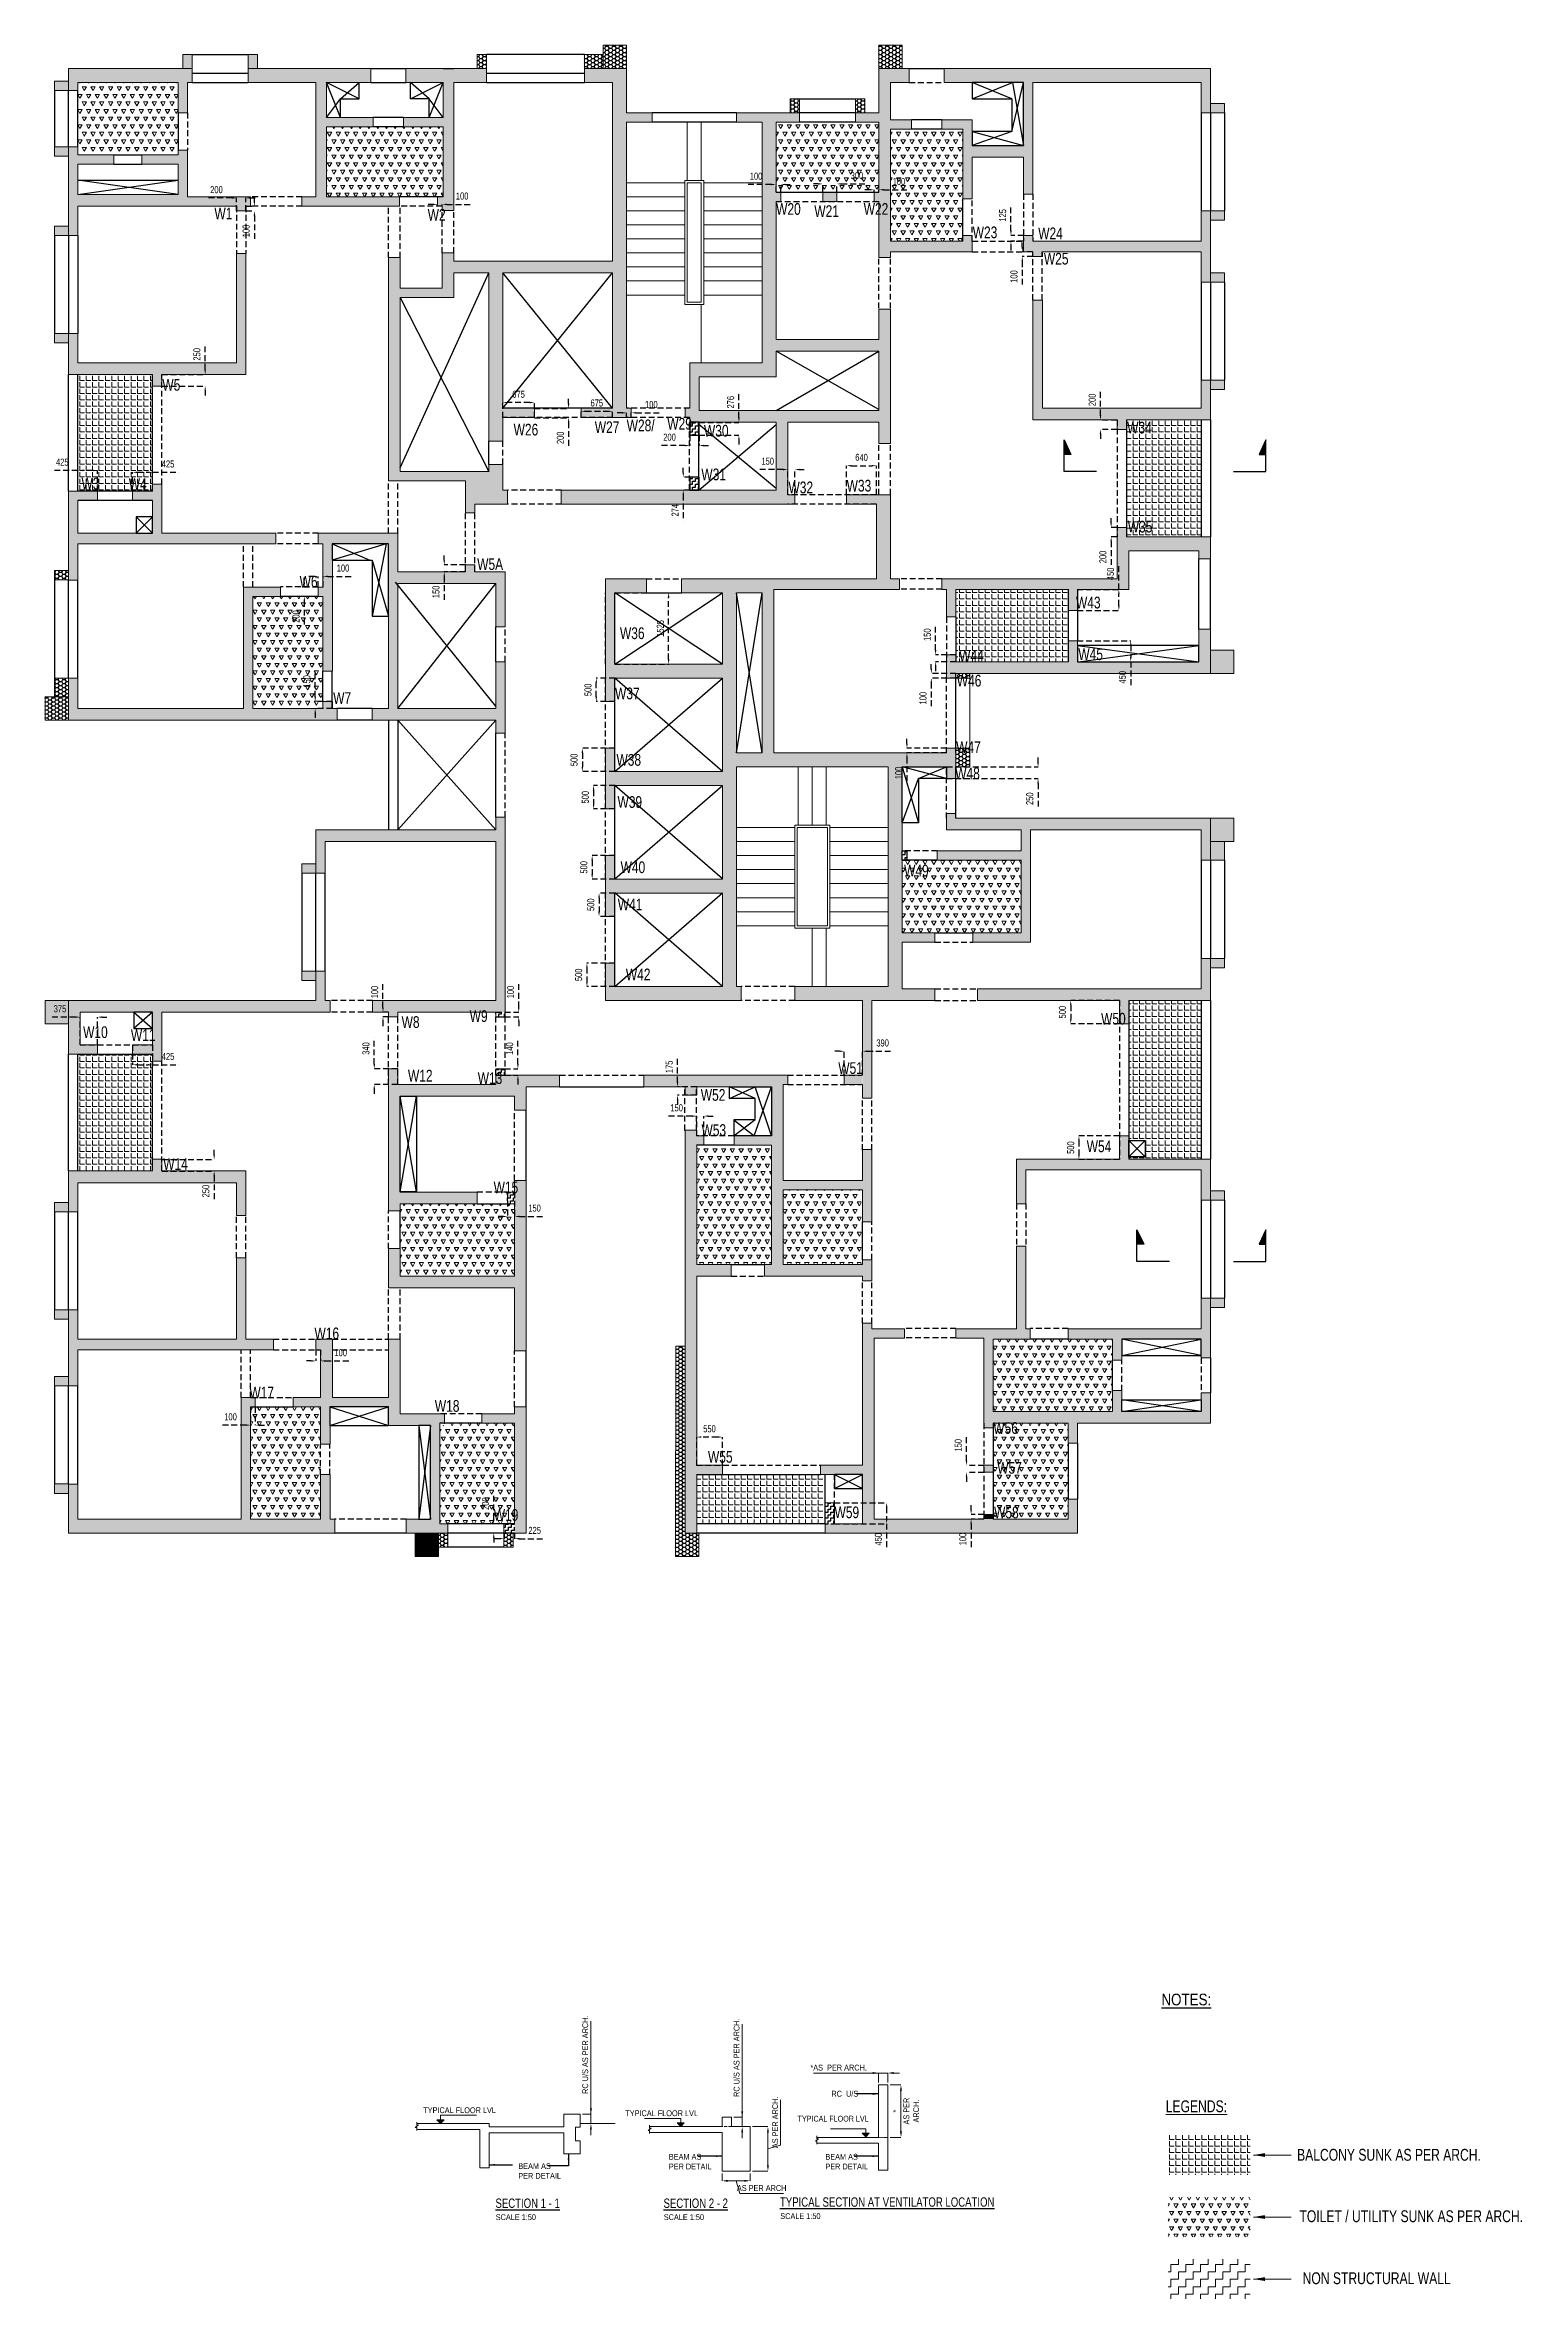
# Model space of a CAD drawing. Header units: millimetres. Extents: x 359 to 31976, y 188 to 48431.
import ezdxf
from ezdxf.enums import TextEntityAlignment as Align

# ---------------------------------------------------------------- set-up
doc = ezdxf.new("R2010")
doc.units = ezdxf.units.MM
for name, pattern in [('ACAD_ISO10W100', [18, 12, -3, 0, -3]), ('CONTINOUS', [0]), ('DASHED', [0.75, 0.5, -0.25]), ('HIDDEN', [0.375, 0.25, -0.125])]:
    doc.linetypes.add(name, pattern=pattern)
for name, color, linetype in [('$1$S-Non-Strl-RCW Hatch', 7, 'Continuous'), ('HATCH', 8, 'Continuous'), ('S-BEAM', 4, 'HIDDEN'), ('S-BEAM 1', 6, 'Continuous'), ('S-CUT OUT', 43, 'Continuous'), ('S-CUTOUT', 25, 'Continuous'), ('S-TITLE', 2, 'Continuous'), ('S-WALL HATCH', 251, 'Continuous'), ('SEC LINE', 1, 'Continuous')]:
    doc.layers.add(name, color=color, linetype=linetype)
for name, color, linetype, lineweight in [('A-ANNO-DIMS', 8, 'Continuous', 15), ('A-WALL', 1, 'Continuous', 25), ("S-BEAM NO'S", 2, 'Continuous', 20), ('S-GENERAL', 252, 'Continuous', 20), ('S-HATCH', 8, 'Continuous', 20), ('S-SEC', 30, 'Continuous', 20), ('S-SEC-TEXT', 2, 'Continuous', 20), ('s-text', 20, 'Continuous', 13), ('S-WALL', 100, 'Continuous', 20), ('STR-LEVEL TEXT', 110, 'Continuous', 30), ('STR-SECTION LINE', 121, 'Continuous', 20)]:
    doc.layers.add(name, color=color, linetype=linetype, lineweight=lineweight)
doc.styles.add('Dim.s & Anno.(Misc.)', font='ARIALN.TTF')
doc.styles.add('SOBHA', font='swisscl.ttf')
doc.dimstyles.new('A-GFC-100', dxfattribs={"dimscale": 100, "dimtxt": 1.75, "dimasz": 1, "dimexe": 1, "dimexo": 1, "dimgap": 0.4, "dimtad": 1, "dimdec": 0, "dimdsep": 46, "dimtxsty": 'Dim.s & Anno.(Misc.)', "dimblk": 'ARCHTICK', "dimcen": 0, "dimdle": 0.5, "dimclrd": 252, "dimclre": 253, "dimclrt": 6, "dimazin": 2, "dimtfac": 1, "dimtdec": 0, "dimtix": 1, "dimtmove": 2, "dimatfit": 3, "dimfxl": 1, "dimtolj": 1, "dimlwd": 0, "dimlwe": 0, "dimarcsym": 0})
doc.dimstyles.new('S-100-2', dxfattribs={"dimscale": 100, "dimtxt": 1.5, "dimasz": 1, "dimexe": 0, "dimexo": 0, "dimgap": 1, "dimtad": 1, "dimdec": 0, "dimzin": 0, "dimdsep": 46, "dimtxsty": 'SOBHA', "dimcen": 0.0895, "dimclrd": 8, "dimclre": 8, "dimclrt": 2, "dimadec": 0, "dimazin": 0, "dimtfac": 1, "dimtdec": 0, "dimtofl": 0, "dimtmove": 0, "dimatfit": 3, "dimfxl": 0.18, "dimtolj": 1, "dimtzin": 0, "dimlwd": -1, "dimlwe": -1, "dimarcsym": 1})
doc.dimstyles.new('SOBHA STR DIM', dxfattribs={"dimtxt": 0.2, "dimasz": 0.2, "dimexe": 0, "dimexo": 0.01, "dimgap": 0.1, "dimtad": 1, "dimdsep": 46, "dimtxsty": 'SOBHA', "dimcen": 0.09, "dimclrd": 252, "dimclre": 252, "dimclrt": 2, "dimadec": 0, "dimazin": 0, "dimtfac": 1, "dimtofl": 0, "dimtmove": 2, "dimatfit": 1, "dimfxl": 0, "dimtolj": 1, "dimtzin": 0, "dimlwd": -1, "dimlwe": -1, "dimarcsym": 1})
pattern_1 = [(60, (1210198.22, -192215.66), (-93.75, 162.379763), [93.75, -93.75]), (120, (1210198.22, -192215.66), (-187.5, 1e-07), [93.75, -93.75]), (0, (1210151.34, -192134.47), (93.75, 162.379763), [93.75, -93.75])]
pattern_2 = [(0, (0, 0), (0, 137.5), [100, -37.5]), (90, (0, 0), (-137.5, 8e-15), [100, -37.5])]
pattern_3 = [(0, (-733732.885, -65649.73), (75, 43.3012702), [50, -100]), (120, (-733732.885, -65649.73), (-75, 43.3012702), [50, -100]), (60, (-733732.885, -65649.73), (2e-14, 86.6025404), [-100, 50])]

msp = doc.modelspace()

# ---------------------------------------------------------------- texts
at = {"layer": "S-BEAM NO'S", "color": 3, "linetype": 'Continuous', "style": 'SOBHA'}
for s, p in [('W1', (3984.6, 44701, 0)), ('W2', (8550.1, 44673.5, 0)), ('W20', (16009.6, 44798.5, 0)), ('W21', (16827.1, 44751.5, 0)), ('W22', (17884.1, 44798.5, 0)), ('W23', (20218.1, 44297.5, 0)), ('W24', (21620.6, 44276.5, 0)), ('W25', (21742.1, 43733.5, 0)), ('W5', (2869.6, 41035.5, 0)), ('W26', (10389.6, 40075, 0)), ('W27', (12127.6, 40127, 0)), ('W28/', (12810.6, 40164.5, 0)), ('W29', (13679.6, 40201.5, 0)), ('W30', (14464.6, 40051, 0)), ('W34', (23524.6, 40118.5, 0)), ('W3', (1138.6, 38922, 0)), ('W4', (2151.1, 38910.5, 0)), ('W31', (14408.6, 39117, 0)), ('W32', (16274.1, 38838, 0)), ('W33', (17519.1, 38875.5, 0)), ('W35', (23537.6, 37999, 0)), ('W5A', (9609.6, 37196.5, 0)), ('W6', (5808.6, 36820.5, 0)), ('W43', (22429.6, 36374, 0)), ('W36', (12666.1, 35717.5, 0)), ('W44', (19929.6, 35234, 0)), ('W45', (22479.6, 35268, 0)), ('W46', (19877.1, 34702, 0)), ('W7', (6526.6, 34329.5, 0)), ('W37', (12561.1, 34429, 0)), ('W47', (19864.1, 33278, 0)), ('W38', (12591.6, 33006.5, 0)), ('W48', (19844.1, 32717.5, 0)), ('W39', (12613.6, 32105, 0)), ('W40', (12679.6, 30708, 0)), ('W49', (18749.6, 30637, 0)), ('W41', (12619.1, 29910.5, 0)), ('W42', (12792.6, 28413, 0)), ('W8', (7992.1, 27394.5, 0)), ('W9', (9448.6, 27522, 0)), ('W50', (22966.6, 27466, 0)), ('W10', (1173.1, 27178, 0)), ('W11', (2196.6, 27113.5, 0)), ('W51', (17340.1, 26410, 0)), ('W12', (8127.6, 26247, 0)), ('W13', (9621.1, 26194.5, 0)), ('W52', (14396.6, 25834.5, 0)), ('W53', (14412.1, 25082, 0)), ('W14', (2889.1, 24356, 0)), ('W54', (22659.1, 24734.5, 0)), ('W15', (9961.6, 23855.5, 0)), ('W16', (6126.6, 20730.5, 0)), ('W17', (4733.6, 19465, 0)), ('W18', (8703.1, 19177, 0)), ('W56', (20658.6, 18705, 0)), ('W55', (14550.6, 18088, 0)), ('W57', (20743.6, 17852.5, 0)), ('W19', (9965.1, 16844.5, 0)), ('W59', (17260.1, 16900.5, 0)), ('W58', (20676.1, 16897.5, 0))]:
    msp.add_text(s, height=250, dxfattribs=at).set_placement(p)
at = {"layer": 's-text', "color": 2, "style": 'SOBHA'}
msp.add_text('%%ULEGENDS:', height=253.125, dxfattribs=at).set_placement((24350.9, 4185.2, 0))
for s, p in [('BALCONY SUNK AS PER ARCH.', (29130.3, 3147, 0)), ('TOILET / UTILITY SUNK AS PER ARCH.', (29606.8, 1831.9, 0)), ('NON STRUCTURAL WALL', (28866.3, 504.7, 0))]:
    msp.add_text(s, height=253.125, dxfattribs=at).set_placement(p, align=Align.CENTER)
at = {"layer": 'S-TITLE', "color": 2, "style": 'Dim.s & Anno.(Misc.)'}
msp.add_text('%%UNOTES:', height=250, dxfattribs=at).set_placement((24258.1, 6472.2, 0))

# ---------------------------------------------------------------- blocks, each defined once
blk = doc.blocks.new('W02-TYP FRAM')
at = {"layer": '$1$S-Non-Strl-RCW Hatch', "linetype": 'Continuous', "ltscale": 500, "transparency": 33554687}
h = blk.add_hatch(dxfattribs=at)
h.set_pattern_fill('HONEY', color=25, scale=400)
h.set_pattern_definition(pattern_3)
h.paths.add_polyline_path([(456065, -231340), (456065, -231040), (455865, -231040), (455865, -231340)])
h.paths.add_polyline_path([(454665, -231340), (454665, -231040), (454465, -231040), (454465, -231340)])
h.paths.add_polyline_path([(452015, -231815), (451715, -231815), (451715, -231615), (452015, -231615)])
h.paths.add_polyline_path([(452015, -233215), (451715, -233215), (451715, -233015), (452015, -233015)])
h.paths.add_polyline_path([(452015, -234915), (451715, -234915), (451715, -234715), (452015, -234715)])
h.paths.add_polyline_path([(452015, -237015), (451715, -237015), (451715, -237215), (452015, -237215)])
h = blk.add_hatch(dxfattribs=at)
h.set_pattern_fill('HONEY', color=25, scale=400)
h.set_pattern_definition(pattern_3)
h.paths.add_polyline_path([(463465, -231340), (463465, -230840), (463965, -230840), (463965, -231340)])
h.paths.add_polyline_path([(463465, -231340), (463465, -231040), (463065, -231040), (463065, -231340)])
h.paths.add_polyline_path([(460965, -231340), (460965, -231040), (460765, -231040), (460765, -231340)])
h = blk.add_hatch(dxfattribs=at)
h.set_pattern_fill('HONEY', color=25, scale=400)
h.set_pattern_definition(pattern_3)
h.paths.add_polyline_path([(469065, -232290), (469065, -231990), (468865, -231990), (468865, -232290)])
h.paths.add_polyline_path([(469365, -231340), (469365, -230840), (469865, -230840), (469865, -231340)])
h.paths.add_polyline_path([(467665, -232290), (467665, -231990), (467465, -231990), (467465, -232290)])
h = blk.add_hatch(dxfattribs=at)
h.set_pattern_fill('HONEY', color=25, scale=400)
h.set_pattern_definition(pattern_3)
h.paths.add_polyline_path([(476465, -244290), (476965, -244290), (476965, -243790), (476465, -243790)])
h.paths.add_polyline_path([(476465, -238215), (476765, -238215), (476765, -238015), (476465, -238015)])
h.paths.add_polyline_path([(476465, -235915), (476765, -235915), (476765, -235715), (476465, -235715)])
h.paths.add_polyline_path([(476465, -234590), (476765, -234590), (476765, -234390), (476465, -234390)])
h.paths.add_polyline_path([(476465, -232290), (476765, -232290), (476765, -232090), (476465, -232090)])
h = blk.add_hatch(dxfattribs=at)
h.set_pattern_fill('HONEY', color=25, scale=400)
h.set_pattern_definition(pattern_3)
h.paths.add_polyline_path([(452015, -242290), (451715, -242290), (451715, -242090), (452015, -242090)])
h.paths.add_polyline_path([(452015, -244790), (451715, -244790), (451715, -244390), (452015, -244390)])
h.paths.add_polyline_path([(452015, -244790), (452015, -245290), (451515, -245290), (451515, -244790)])
h = blk.add_hatch(dxfattribs=at)
h.set_pattern_fill('HONEY', color=25, scale=400)
h.set_pattern_definition(pattern_3)
h.paths.add_polyline_path([(471315, -245890), (471015, -245890), (471015, -245990), (471015, -246290), (471315, -246290)])
h.paths.add_polyline_path([(471315, -244290), (471015, -244290), (471015, -244390), (471315, -244390)])
h = blk.add_hatch(dxfattribs=at)
h.set_pattern_fill('HONEY', color=25, scale=400)
h.set_pattern_definition(pattern_3)
h.paths.add_polyline_path([(476465, -247890), (476965, -247890), (476965, -247390), (476465, -247390)])
h.paths.add_polyline_path([(476465, -248290), (476765, -248290), (476765, -247890), (476465, -247890)])
h.paths.add_polyline_path([(476465, -250590), (476765, -250590), (476765, -250390), (476465, -250390)])
h.paths.add_polyline_path([(476465, -255565), (476765, -255565), (476765, -255365), (476465, -255365)])
h.paths.add_polyline_path([(476465, -257665), (476765, -257665), (476765, -257865), (476465, -257865)])
h = blk.add_hatch(color=25, dxfattribs=at)
h.dxf.hatch_style = 1
h.paths.add_polyline_path([(457315, -248565), (457015, -248565), (457015, -248365), (457315, -248365)])
h.paths.add_polyline_path([(457315, -250665), (457015, -250665), (457015, -250865), (457315, -250865)])
h = blk.add_hatch(dxfattribs=at)
h.set_pattern_fill('HONEY', color=25, scale=400)
h.set_pattern_definition(pattern_3)
h.paths.add_polyline_path([(452015, -251790), (451515, -251790), (451515, -251290), (452015, -251290)])
h.paths.add_polyline_path([(452015, -255815), (451715, -255815), (451715, -255615), (452015, -255615)])
h.paths.add_polyline_path([(452015, -257915), (451715, -257915), (451715, -258115), (452015, -258115)])
h.paths.add_polyline_path([(452015, -259540), (451715, -259540), (451715, -259340), (452015, -259340)])
h.paths.add_polyline_path([(452015, -261640), (451715, -261640), (451715, -261840), (452015, -261840)])
h = blk.add_hatch(dxfattribs=at)
h.set_pattern_fill('HONEY', color=25, scale=400)
h.set_pattern_definition(pattern_3)
h.paths.add_polyline_path([(465215, -258690), (465019, -258690), (465015, -263190), (465515, -263190), (465515, -262690), (465465, -262690), (465215, -262690)])
h = blk.add_hatch(dxfattribs=at)
h.set_pattern_fill('ANSI31', color=256)
h.set_pattern_definition([(45, (459440.3339, -263190.39366), (-0.088388348, 0.088388348), [])])
edge = h.paths.add_edge_path()
edge.add_line((459940, -262690), (459440, -262690))
edge.add_line((459440, -262690), (459440, -263190))
edge.add_line((459440, -263190), (459940, -263190))
edge.add_line((459940, -263190), (459940, -262690))
h = blk.add_hatch(dxfattribs=at)
h.set_pattern_fill('HONEY', color=25, scale=400)
h.set_pattern_definition(pattern_3)
h.paths.add_polyline_path([(459940, -262990), (459940, -262990), (459940, -262690), (459440, -262690), (459440, -263190), (459940, -263190)])
h = blk.add_hatch(dxfattribs=at)
h.set_pattern_fill('HONEY', color=25, scale=400)
h.set_pattern_definition(pattern_3)
h.paths.add_polyline_path([(461340, -262690), (461340, -262990), (461540, -262990), (461540, -262690)])
h.paths.add_polyline_path([(459940, -262690), (459940, -262990), (460140, -262990), (460140, -262690)])
at = {"layer": 'S-HATCH', "ltscale": 7.5}
h = blk.add_hatch(dxfattribs=at)
h.set_pattern_fill('TRIANG', color=8, scale=500)
h.set_pattern_definition(pattern_1)
h.paths.add_polyline_path([(452215, -233190), (454365, -233190), (454365, -231640), (452215, -231640)])
h = blk.add_hatch(dxfattribs=at)
h.set_pattern_fill('TRIANG', color=8, scale=500)
h.set_pattern_definition(pattern_1)
h.paths.add_polyline_path([(467165, -233990), (469365, -233990), (469365, -232490), (467165, -232490)])
h = blk.add_hatch(dxfattribs=at)
h.set_pattern_fill('TRIANG', color=8, scale=500)
h.set_pattern_definition(pattern_1)
h.paths.add_polyline_path([(457540, -232590), (460040, -232590), (460040, -234090), (457540, -234090)])
h = blk.add_hatch(dxfattribs=at)
h.set_pattern_fill('TRIANG', color=8, scale=500)
h.set_pattern_definition(pattern_1)
h.paths.add_polyline_path([(469615, -232640), (471165, -232640), (471165, -235040), (469615, -235040)])
h = blk.add_hatch(dxfattribs=at)
h.set_pattern_fill('ANGLE', color=8, scale=500)
h.set_pattern_definition(pattern_2)
h.paths.add_polyline_path([(452215, -237890), (453815, -237890), (453815, -240390), (452215, -240390)])
h = blk.add_hatch(dxfattribs=at)
h.set_pattern_fill('ANGLE', color=8, scale=500)
h.set_pattern_definition(pattern_2)
h.paths.add_polyline_path([(474665, -238865), (476265, -238865), (476265, -241365), (474665, -241365)])
h = blk.add_hatch(dxfattribs=at)
h.set_pattern_fill('TRIANG', color=8, scale=500)
h.set_pattern_definition(pattern_1)
h.paths.add_polyline_path([(455965, -242640), (457465, -242640), (457465, -245040), (455965, -245040)])
h = blk.add_hatch(dxfattribs=at)
h.set_pattern_fill('ANGLE', color=8, scale=500)
h.set_pattern_definition(pattern_2)
h.paths.add_polyline_path([(471015, -242490), (473415, -242490), (473415, -244040), (471015, -244040)])
h = blk.add_hatch(dxfattribs=at)
h.set_pattern_fill('TRIANG', color=8, scale=500)
h.set_pattern_definition(pattern_1)
h.paths.add_polyline_path([(469865, -249840), (472415, -249840), (472415, -248290), (469865, -248290)])
h = blk.add_hatch(dxfattribs=at)
h.set_pattern_fill('ANGLE', color=8, scale=500)
h.set_pattern_definition(pattern_2)
h.paths.add_polyline_path([(476265, -251290), (474715, -251290), (474715, -251790), (474715, -254190), (474715, -254290), (475065, -254290), (475065, -254640), (474715, -254640), (474715, -254690), (476265, -254690)])
h = blk.add_hatch(dxfattribs=at)
h.set_pattern_fill('ANGLE', color=8, scale=500)
h.set_pattern_definition(pattern_2)
h.paths.add_polyline_path([(452215, -254940), (453815, -254940), (453815, -252440), (452215, -252440)])
h = blk.add_hatch(dxfattribs=at)
h.set_pattern_fill('TRIANG', color=8, scale=500)
h.set_pattern_definition(pattern_1)
h.paths.add_polyline_path([(465465, -256940), (467065, -256940), (467065, -254390), (465465, -254390)])
h = blk.add_hatch(dxfattribs=at)
h.set_pattern_fill('TRIANG', color=8, scale=500)
h.set_pattern_definition(pattern_1)
h.paths.add_polyline_path([(459115, -255640), (461565, -255640), (461565, -257190), (459115, -257190)])
h = blk.add_hatch(dxfattribs=at)
h.set_pattern_fill('TRIANG', color=8, scale=500)
h.set_pattern_definition(pattern_1)
h.paths.add_polyline_path([(468990, -255340), (467315, -255340), (467315, -256940), (468990, -256940)])
h = blk.add_hatch(dxfattribs=at)
h.set_pattern_fill('TRIANG', color=8, scale=500)
h.set_pattern_definition(pattern_1)
h.paths.add_polyline_path([(471815, -258540), (474365, -258540), (474365, -260090), (471815, -260090)])
h = blk.add_hatch(dxfattribs=at)
h.set_pattern_fill('TRIANG', color=8, scale=500)
h.set_pattern_definition(pattern_1)
h.paths.add_polyline_path([(455915, -259990), (457415, -259990), (457415, -262390), (455915, -262390)])
h = blk.add_hatch(dxfattribs=at)
h.set_pattern_fill('TRIANG', color=8, scale=500)
h.set_pattern_definition(pattern_1)
h.paths.add_polyline_path([(459965, -262490), (459965, -260390), (460065, -260390), (460065, -260340), (461565, -260340), (461565, -262490)])
h = blk.add_hatch(dxfattribs=at)
h.set_pattern_fill('TRIANG', color=8, scale=500)
h.set_pattern_definition(pattern_1)
h.paths.add_polyline_path([(471815, -262390), (473415, -262390), (473415, -260340), (471815, -260340)])
h = blk.add_hatch(dxfattribs=at)
h.set_pattern_fill('ANGLE', color=8, scale=500)
h.set_pattern_definition(pattern_2)
h.paths.add_polyline_path([(465465, -262490), (468215, -262490), (468215, -261440), (465465, -261440)])
at = {"layer": 'A-ANNO-DIMS', "color": 8}
blk.add_line((456168, -259790, 0), (456169, -259790, 0), dxfattribs=at)
at = {"layer": 'S-BEAM', "ltscale": 500}
for p, q in [((470015, -231640), (470765, -231640)), ((454565, -232290), (454565, -233090)), ((455615, -234290), (455615, -235300)), ((455815, -234290), (455815, -235300)), ((457015, -234090), (455915, -234090)), ((457015, -234290), (455915, -234290)), ((458865, -235390), (458865, -234290)), ((460015, -234290), (459105, -234290)), ((459115, -235390), (459115, -234290)), ((460015, -235290), (460015, -234380)), ((460265, -235290), (460265, -234380)), ((467165, -234190), (469365, -234190)), ((471365, -235040), (471365, -234130)), ((472465, -234030), (472465, -235041)), ((472665, -234030), (472665, -235041)), ((469365, -236475), (469365, -235390)), ((469615, -236475), (469615, -235390)), ((471365, -235040), (472465, -235040)), ((471365, -235265), (472465, -235265)), ((472665, -236300), (472665, -235265)), ((472865, -236300), (472865, -235265)), ((454015, -240240), (454015, -237890)), ((465315, -238615), (463965, -238615)), ((463665, -238815), (461315, -238815)), ((465315, -238815), (463965, -238815)), ((465315, -240365), (465315, -238915)), ((474465, -238865), (474465, -241365)), ((461315, -239815), (461315, -239315)), ((469365, -240465), (469365, -239365)), ((469615, -240465), (469615, -239365)), ((458865, -241290), (458865, -240165)), ((459065, -241290), (459065, -240165)), ((462565, -240365), (461415, -240365)), ((462565, -240665), (461415, -240665)), ((469315, -240465), (467415, -240465)), ((469315, -240665), (467415, -240665)), ((460515, -242115), (460515, -240855)), ((460715, -242115), (460715, -240855)), ((455765, -242440), (455765, -241515)), ((455965, -242440), (455965, -241515)), ((457365, -241290), (456455, -241290)), ((457365, -241515), (456455, -241515)), ((457365, -242440), (456555, -242440)), ((463515, -244090, 0), (463515, -242565, 0)), ((464390, -242265), (465140, -242265)), ((470715, -242265), (469805, -242265)), ((470715, -242490), (469805, -242490)), ((470815, -243080), (470815, -244040)), ((461365, -244040), (461365, -243290)), ((463515, -246390, 0), (463515, -244390)), ((470815, -245990), (470815, -244290)), ((461365, -247365), (461365, -245565)), ((470815, -247390), (470815, -246290)), ((463515, -248690, 0), (463515, -246690)), ((470615, -248090), (469865, -248090)), ((463515, -250990), (463515, -248990)), ((470565, -250040), (471375, -250040)), ((458525, -251290), (457615, -251290)), ((467565, -250990), (466415, -250990)), ((467565, -251290), (466415, -251290)), ((470565, -251040), (471475, -251040)), ((470565, -251290), (471475, -251290)), ((474515, -251290), (474515, -254690)), ((458525, -251540), (457615, -251540)), ((458865, -253090), (458865, -251640)), ((459065, -253090), (459065, -251640)), ((461165, -252890), (461165, -251540)), ((461365, -252890), (461365, -251540)), ((452265, -252240), (453815, -252240)), ((454015, -254940), (454015, -252590)), ((462531, -252890), (464331, -252890)), ((465215, -254072), (465215, -253140)), ((465465, -254072), (465465, -253140)), ((467415, -252890), (468990, -252890)), ((467415, -253090), (468990, -253090)), ((461565, -255140), (461565, -253640)), ((469015, -254494), (469015, -253380)), ((469215, -254494), (469215, -253380)), ((466265, -254190), (465465, -254190)), ((460765, -255390), (461415, -255390)), ((472315, -255640), (472315, -256550)), ((472515, -255640), (472515, -256550)), ((455615, -256800), (455615, -255890)), ((455815, -256800), (455815, -255890)), ((458865, -256600), (458865, -255790)), ((469215, -256840), (469215, -256030)), ((458865, -258540), (458865, -257440)), ((459115, -258540), (459115, -257440)), ((466205, -257190), (466915, -257190)), ((469015, -258200), (469015, -257290)), ((469215, -258200), (469215, -257290)), ((456405, -258540), (457415, -258540)), ((457665, -258540), (458865, -258540)), ((471015, -258315), (469915, -258315)), ((471015, -258515), (469915, -258515)), ((473415, -258315), (472605, -258315)), ((455715, -259790), (455715, -258765)), ((455915, -259790), (455915, -258765)), ((456405, -258765), (457415, -258765)), ((457665, -258765), (458865, -258765)), ((461565, -259990), (461565, -258790)), ((474565, -259640), (474565, -258990)), ((476265, -258940), (476265, -259690)), ((455915, -259790), (456825, -259790)), ((460865, -260140), (459965, -260140)), ((471615, -260340), (471615, -262390)), ((457415, -261443), (457415, -260790)), ((457615, -261443), (457615, -260790)), ((465465, -261240), (468115, -261240)), ((468415, -262490), (468415, -261440)), ((459248, -262390), (457715, -262390))]:
    blk.add_line(p, q, dxfattribs=at)
at = {"layer": 'S-BEAM 1', "color": 1, "ltscale": 500}
for p, q in [((454665, -231040, 0), (455865, -231040, 0)), ((463065, -231040, 0), (460965, -231040, 0)), ((454665, -231440), (455865, -231440)), ((458490, -231340), (459240, -231340)), ((460965, -231440), (463065, -231440)), ((470015, -231340), (470765, -231340)), ((451715, -231815, 0), (451715, -233015)), ((452015, -233015), (452015, -231815)), ((452215, -233015), (452215, -231815)), ((454665, -231640), (455865, -231640)), ((458490, -231640), (459240, -231640)), ((460965, -231640), (463065, -231640)), ((467665, -231990), (468865, -231990)), ((454365, -232290), (454365, -233090)), ((459190, -232390), (458540, -232390)), ((466315, -232290), (464515, -232290)), ((466315, -232490), (464515, -232490)), ((468865, -232290), (467665, -232290)), ((468865, -232490), (467665, -232490)), ((470715, -232440), (470065, -232440)), ((476265, -232290), (476265, -234390)), ((476465, -232290), (476465, -234390)), ((476765, -232290), (476765, -234390)), ((459190, -232590), (458540, -232590)), ((470715, -232640), (470065, -232640)), ((452990, -233190), (453590, -233190)), ((452990, -233390), (453590, -233390)), ((452215, -233730, 0), (454365, -233730, 0)), ((460015, -234090), (459105, -234090)), ((467165, -233990), (469365, -233990)), ((471165, -235040), (471165, -234130)), ((451715, -234915, 0), (451715, -237015, 0)), ((452015, -234915), (452015, -237015)), ((452215, -234915), (452215, -237015)), ((476265, -235915), (476265, -238015)), ((476465, -235915), (476465, -238015)), ((476765, -235915), (476765, -238015)), ((452015, -240390), (452015, -237890)), ((452215, -240390), (452215, -237890)), ((453815, -240240), (453815, -237890)), ((463665, -238615, 0), (461315, -238615, 0)), ((465515, -240365), (465515, -238915)), ((474665, -238865), (474665, -241365)), ((476265, -238865), (476265, -241365)), ((476465, -238865), (476465, -241365)), ((461015, -239815), (461015, -239315)), ((453815, -240390), (452215, -240390)), ((453815, -240590), (452215, -240590)), ((476215, -243340), (476215, -241840)), ((476465, -243340), (476465, -241840)), ((451715, -242290), (451715, -244390)), ((452015, -244390), (452015, -242290)), ((452215, -244390), (452215, -242290)), ((457365, -242640), (456555, -242640)), ((463715, -244090, 0), (463715, -242565, 0)), ((464390, -242565), (465140, -242565)), ((473415, -242490), (473415, -244040)), ((473615, -242490, 0), (473615, -243590)), ((471015, -243080), (471015, -244040)), ((461165, -244040), (461165, -243290)), ((457465, -244890), (457465, -244240)), ((457665, -245040), (457665, -244240)), ((463715, -246390, 0), (463715, -244390)), ((471015, -245990), (471015, -244290)), ((458515, -245040), (457765, -245040)), ((458515, -245290), (457765, -245290)), ((458865, -245290), (458865, -247640)), ((459065, -245290), (459065, -247640)), ((461165, -247365), (461165, -245565)), ((471015, -247390), (471015, -246290)), ((463715, -248690, 0), (463715, -246690)), ((470615, -248290), (469865, -248290)), ((476265, -248290), (476265, -250390)), ((476465, -248290), (476465, -250390)), ((476765, -248290), (476765, -250390, 0)), ((457015, -248565), (457015, -250665)), ((457315, -250665), (457315, -248565)), ((457515, -250665), (457515, -248565)), ((463715, -250990), (463715, -248990)), ((470565, -249840), (471375, -249840)), ((474715, -251290), (474715, -254690)), ((476265, -251290), (476265, -254690)), ((476465, -251290), (476465, -254690)), ((452015, -254940), (452015, -252440)), ((452215, -254940), (452215, -252440)), ((452215, -252440), (453815, -252440)), ((453815, -254940), (453815, -252590)), ((462531, -253140), (464331, -253140)), ((461815, -255140), (461815, -253640)), ((466265, -254390), (465465, -254390)), ((460765, -255640), (461415, -255640)), ((476265, -255565), (476265, -257665)), ((476465, -255565), (476465, -257665)), ((476765, -255565), (476765, -257665)), ((451715, -255815), (451715, -257915)), ((452015, -257915), (452015, -255815)), ((452215, -257915), (452215, -255815)), ((459115, -256600), (459115, -255790)), ((469015, -256840), (469015, -256030)), ((466205, -256940), (466915, -256940)), ((473415, -258540), (472605, -258540)), ((461815, -259990), (461815, -258790)), ((474365, -259640), (474365, -258990)), ((476465, -258940), (476465, -259690)), ((451715, -259540), (451715, -261640)), ((452015, -261640), (452015, -259540)), ((452215, -261640), (452215, -259540)), ((455915, -259990), (456825, -259990)), ((460865, -260340), (459965, -260340)), ((471815, -260340), (471815, -262390)), ((473415, -260765), (473415, -261965)), ((473615, -260765), (473615, -261965)), ((465465, -261440), (468115, -261440)), ((468215, -262490), (468215, -261440)), ((459248, -262690), (457715, -262690)), ((461565, -262490), (460140, -262490)), ((461565, -262690), (460140, -262690)), ((468215, -262490), (465465, -262490)), ((468215, -262690), (465465, -262690)), ((461340, -262990), (460140, -262990))]:
    blk.add_line(p, q, dxfattribs=at)
at = {"layer": 'S-BEAM 1', "color": 1, "ltscale": 500, "elevation": 0}
for points in [[(457840, -232390), (457840, -231990), (458240, -231990), (458240, -231640)], [(459740, -232390), (459740, -231990), (459338, -231990), (459338, -231640)]]:
    blk.add_lwpolyline(points, dxfattribs=at)
at = {"layer": 'S-BEAM 1', "color": 1, "ltscale": 500}
blk.add_lwpolyline([(471365, -231990), (472215, -231990), (472215, -232690), (471365, -232690), (471365, -232990), (472465, -232990), (472465, -231640), (471365, -231640)], close=True, dxfattribs=at)
at = {"layer": 'S-BEAM 1', "color": 1, "ltscale": 500, "elevation": 0}
blk.add_lwpolyline([(459465, -253340), (459465, -255390), (459115, -255390), (459115, -253340)], close=True, dxfattribs=at)
at = {"layer": 'S-CUTOUT', "color": 35}
for p, q in [((457840, -232390, 0), (457540, -231640, 0)), ((458240, -231990, 0), (457540, -231640, 0)), ((457540, -232390, 0), (457840, -231990, 0)), ((457840, -231990, 0), (458240, -231640, 0)), ((459338, -231990, 0), (460040, -231640, 0)), ((459740, -231990, 0), (459340, -231640, 0)), ((472215, -231990), (471365, -231640)), ((471365, -231990), (472225, -231640)), ((472215, -232690), (472465, -231640)), ((472225, -231640), (472465, -232990)), ((472215, -232690), (471365, -232990)), ((471365, -232690), (472465, -232990)), ((452215, -234040, 0), (454365, -233730, 0)), ((454365, -234040, 0), (452215, -233730, 0)), ((459115, -239892), (461015, -235715, 0)), ((463665, -238615, 0), (461315, -235715)), ((461315, -238615, 0), (463665, -235715)), ((459115, -236240), (461015, -239965)), ((465515, -240365, 0), (467165, -238964, 0)), ((467165, -240334, 0), (465515, -238964, 0)), ((453465, -240940, 0), (453815, -241290, 0)), ((453815, -240940, 0), (453465, -241290, 0)), ((461165, -244990, 0), (459015, -242340, 0)), ((459065, -245040), (461165, -242365, 0)), ((466865, -245990, 0), (466315, -242565, 0)), ((466315, -245990, 0), (466865, -242565, 0)), ((473615, -243690), (476215, -244040)), ((473640, -244040), (476215, -243690)), ((459065, -247640), (461165, -245290)), ((461165, -247640), (459065, -245290)), ((470815, -246540, 0), (469865, -246290, 0)), ((470215, -246540, 0), (470815, -246290, 0)), ((453415, -251540, 0), (453815, -251890, 0)), ((453815, -251540, 0), (453415, -251890, 0)), ((466696, -254190, 0), (467065, -253141, 0)), ((467065, -254190, 0), (466715, -253141, 0)), ((459465, -255390, 0), (459115, -253340, 0)), ((459115, -255390, 0), (459465, -253340, 0)), ((475065, -254290, 0), (474715, -254640, 0)), ((474715, -254290, 0), (475065, -254640, 0)), ((475065, -254290), (474715, -254640)), ((474715, -254290), (475065, -254640)), ((457615, -260390, 0), (458865, -259990, 0)), ((457615, -259990, 0), (458865, -260390, 0)), ((459765, -260390, 0), (459515, -262390, 0)), ((459515, -260390, 0), (459765, -262390, 0)), ((468415, -261740, 0), (469015, -261440, 0)), ((468415, -261440, 0), (469015, -261740, 0))]:
    blk.add_line(p, q, dxfattribs=at)
at = {"layer": 'S-CUTOUT', "color": 35, "elevation": 0}
for points in [[(459740, -232390), (460040, -231640)], [(460040, -232390), (459740, -231990)], [(467165, -238665), (469365, -237392)], [(469365, -238642), (467165, -237392)], [(458815, -241515), (457665, -241865)], [(457665, -241515), (458465, -241865)], [(458815, -241515), (458515, -243065)], [(458515, -241865), (458865, -243065)], [(463715, -244090), (466015, -242565)], [(466015, -244090), (463715, -242565)], [(463715, -246390), (466015, -244390)], [(466015, -246390), (463715, -244390)], [(469865, -246290), (470216, -247491)], [(463715, -248690), (466015, -246690)], [(466015, -248690), (463715, -246690)], [(469865, -247491), (470216, -246540)], [(463715, -250990), (466015, -248990)], [(466015, -250990), (463715, -248990)], [(466715, -253391), (466165, -253140)], [(466167, -253390), (466715, -253141)], [(466262, -253842), (466696, -254190)], [(466715, -253842), (466265, -254190)], [(474565, -258890), (476265, -258540)], [(476265, -258890), (474565, -258540)], [(474565, -260090), (476265, -259840)], [(476265, -260090), (474565, -259840)]]:
    blk.add_lwpolyline(points, dxfattribs=at)
at = {"layer": 'S-CUTOUT', "color": 1, "elevation": 0}
for points in [[(453815, -240940), (453465, -240940), (453465, -241290), (453815, -241290)], [(457665, -241515), (457665, -241865), (458515, -241865), (458515, -243065), (458865, -243065), (458865, -241515)], [(469865, -246290), (470815, -246290), (470815, -246540), (470215, -246540), (470215, -247491), (469865, -247491), (469865, -246290)], [(467065, -254191), (466265, -254190), (466265, -253840), (466715, -253841), (466715, -253391), (466165, -253390), (466165, -253140), (467065, -253141)], [(474715, -254290), (475065, -254290), (475065, -254640), (474715, -254640)], [(474565, -258540), (474565, -258890), (476265, -258890), (476265, -258540)], [(458865, -260390), (458865, -259990), (457615, -259990), (457615, -260390)], [(474565, -260090), (474565, -259840), (476265, -259840), (476265, -260090)], [(459765, -260390), (459515, -260390), (459515, -262390), (459765, -262390)], [(468415, -261440), (468415, -261740), (469015, -261740), (469015, -261440)]]:
    blk.add_lwpolyline(points, close=True, dxfattribs=at)
at = {"layer": 'S-CUTOUT', "color": 1}
for points in [[(473615, -244040), (476215, -244040), (476215, -243690), (473615, -243690)], [(474715, -254290), (475065, -254290), (475065, -254640), (474715, -254640)]]:
    blk.add_lwpolyline(points, close=True, dxfattribs=at)
at = {"layer": 'S-CUTOUT', "color": 35, "elevation": 0}
blk.add_lwpolyline([(453415, -251890), (453815, -251890), (453815, -251540), (453415, -251540)], close=True, dxfattribs=at)
at = {"layer": 'S-GENERAL', "color": 252}
for p, q in [((463965, -233790, 0), (465215, -233790, 0)), ((465615, -233790, 0), (466865, -233790, 0)), ((463965, -234090, 0), (465215, -234090, 0)), ((463965, -234390, 0), (465215, -234390, 0)), ((465615, -234090, 0), (466865, -234090, 0)), ((465615, -234390, 0), (466865, -234390, 0)), ((463965, -234690, 0), (465215, -234690, 0)), ((465615, -234690, 0), (466865, -234690, 0)), ((463965, -234990, 0), (465215, -234990, 0)), ((463965, -235290, 0), (465215, -235290, 0)), ((465615, -234990, 0), (466865, -234990, 0)), ((465615, -235290, 0), (466865, -235290, 0)), ((463965, -235590, 0), (465215, -235590, 0)), ((463965, -235890, 0), (465215, -235890, 0)), ((465615, -235590, 0), (466865, -235590, 0)), ((465615, -235890, 0), (466865, -235890, 0)), ((463965, -236190, 0), (465215, -236190, 0)), ((465615, -236190, 0), (466865, -236190, 0)), ((467640, -247540, 0), (467640, -246290, 0)), ((467940, -247540, 0), (467940, -246290, 0)), ((468240, -247540, 0), (468240, -246290, 0)), ((467565, -247590, 0), (466315, -247590, 0)), ((467565, -247890, 0), (466315, -247890, 0)), ((468315, -247540, 0), (467565, -247540, 0)), ((467565, -247540, 0), (467565, -249740, 0)), ((468265, -247590, 0), (467615, -247590, 0)), ((467615, -247590, 0), (467615, -249690, 0)), ((468265, -249690, 0), (468265, -247590, 0)), ((468315, -249740, 0), (468315, -247540, 0)), ((468315, -247590, 0), (469565, -247590, 0)), ((468315, -247890, 0), (469565, -247890, 0)), ((467565, -248190, 0), (466315, -248190, 0)), ((468315, -248190, 0), (469565, -248190, 0)), ((467565, -248490, 0), (466315, -248490, 0)), ((467565, -248790, 0), (466315, -248790, 0)), ((468315, -248490, 0), (469565, -248490, 0)), ((468315, -248790, 0), (469565, -248790, 0)), ((467565, -249090, 0), (466315, -249090, 0)), ((467565, -249390, 0), (466315, -249390, 0)), ((468315, -249090, 0), (469565, -249090, 0)), ((468315, -249390, 0), (469565, -249390, 0)), ((467565, -249690, 0), (466315, -249690, 0)), ((467565, -249740, 0), (468315, -249740, 0)), ((467615, -249690, 0), (468265, -249690, 0)), ((467940, -249740, 0), (467940, -250990, 0)), ((468240, -249740, 0), (468240, -250990, 0)), ((468315, -249690, 0), (469565, -249690, 0))]:
    blk.add_line(p, q, dxfattribs=at)
at = {"layer": 'S-GENERAL', "color": 252, "elevation": 0}
for points in [[(465265, -233740), (465265, -232490)], [(465565, -233740), (465565, -232490)], [(465565, -236390), (465565, -237640)]]:
    blk.add_lwpolyline(points, dxfattribs=at)
for points in [[(465215, -233740), (465615, -233740), (465615, -236390), (465215, -236390)], [(465265, -233790), (465565, -233790), (465565, -236340), (465265, -236340)]]:
    blk.add_lwpolyline(points, close=True, dxfattribs=at)
at = {"layer": 'S-WALL', "ltscale": 500}
blk.add_line((471315, -244290), (471315, -245890), dxfattribs=at)
at = {"layer": 'S-WALL', "ltscale": 500, "elevation": 0}
for points in [[(454665, -231340), (454665, -231040), (454465, -231040), (454465, -231340)], [(456065, -231340), (456065, -231040), (455865, -231040), (455865, -231340)], [(460965, -231340), (460965, -231040), (460765, -231040), (460765, -231340)], [(463465, -231340), (463465, -231040), (463065, -231040), (463065, -231340)], [(452015, -231815), (451715, -231815), (451715, -231615), (452015, -231615)], [(452015, -233215), (451715, -233215), (451715, -233015), (452015, -233015)], [(452015, -234915), (451715, -234915), (451715, -234715), (452015, -234715)], [(452015, -237015), (451715, -237015), (451715, -237215), (452015, -237215)], [(452015, -244790), (451715, -244790), (451715, -244390), (452015, -244390)], [(476465, -250590), (476765, -250590), (476765, -250390), (476465, -250390)]]:
    blk.add_lwpolyline(points, close=True, dxfattribs=at)
for points in [[(463465, -231340), (463465, -230840), (463965, -230840), (463965, -231340), (463465, -231340)], [(452015, -244790), (452015, -245290), (451515, -245290), (451515, -244790), (452015, -244790)]]:
    blk.add_lwpolyline(points, dxfattribs=at)
at = {"layer": 'S-WALL', "ltscale": 500}
for points in [[(469365, -231340), (469365, -230840), (469865, -230840), (469865, -231340), (469365, -231340)], [(476465, -247890), (476965, -247890), (476965, -247390), (476465, -247390), (476465, -247890)], [(452015, -251790), (451515, -251790), (451515, -251290), (452015, -251290), (452015, -251790)], [(465515, -262690), (465515, -263190), (465015, -263190), (465019, -258690), (465219, -258690)]]:
    blk.add_lwpolyline(points, dxfattribs=at)
for points in [[(467665, -232290), (467665, -231990), (467465, -231990), (467465, -232290)], [(469065, -232290), (469065, -231990), (468865, -231990), (468865, -232290)], [(476465, -232290), (476765, -232290), (476765, -232090), (476465, -232090)], [(476465, -234590), (476765, -234590), (476765, -234390), (476465, -234390)], [(476465, -235915), (476765, -235915), (476765, -235715), (476465, -235715)], [(476465, -238215), (476765, -238215), (476765, -238015), (476465, -238015)], [(452015, -242290), (451715, -242290), (451715, -242090), (452015, -242090)], [(476465, -244290), (476965, -244290), (476965, -243790), (476465, -243790)], [(471015, -244390), (471315, -244390), (471315, -244290), (471015, -244290)], [(471015, -246290), (471315, -246290), (471315, -245890), (471015, -245890)], [(476465, -248290), (476765, -248290), (476765, -247890), (476465, -247890)], [(457315, -248565), (457015, -248565), (457015, -248365), (457315, -248365)], [(457315, -250665), (457015, -250665), (457015, -250865), (457315, -250865)], [(452015, -255815), (451715, -255815), (451715, -255615), (452015, -255615)], [(476465, -255565), (476765, -255565), (476765, -255365), (476465, -255365)], [(452015, -257915), (451715, -257915), (451715, -258115), (452015, -258115)], [(476465, -257665), (476765, -257665), (476765, -257865), (476465, -257865)], [(452015, -259540), (451715, -259540), (451715, -259340), (452015, -259340)], [(452015, -261640), (451715, -261640), (451715, -261840), (452015, -261840)], [(459940, -262690), (459440, -262690), (459440, -263190), (459940, -263190), (459940, -262690)], [(459940, -262690), (459940, -262990), (460140, -262990), (460140, -262690)], [(461340, -262690), (461340, -262990), (461540, -262990), (461540, -262690)]]:
    blk.add_lwpolyline(points, close=True, dxfattribs=at)
blk = doc.blocks.new('SEC')
at = {"layer": 'HATCH'}
h = blk.add_hatch(color=9, dxfattribs=at)
h.dxf.hatch_style = 1
h.paths.add_polyline_path([(543392, -306591), (543392, -306679), (543582, -306679)])
at = {"layer": 'SEC LINE', "color": 6, "linetype": 'ACAD_ISO10W100', "ltscale": 1000}
for p, q in [((543168, -306255), (543168, -306679)), ((543168, -306679), (543582, -306679)), ((543582, -306679), (543392, -306591)), ((543392, -306591), (543392, -306679))]:
    blk.add_line(p, q, dxfattribs=at)
blk = doc.blocks.new('RL')
at = {"layer": 'STR-SECTION LINE', "linetype": 'CONTINOUS', "ltscale": 10}
h = blk.add_hatch(color=8, dxfattribs=at)
h.dxf.hatch_style = 1
h.paths.add_polyline_path([(76, 79), (-76, 79), (0, 0)])
at = {"layer": 'STR-SECTION LINE', "color": 150, "linetype": 'CONTINOUS', "ltscale": 10, "flags": 128}
blk.add_lwpolyline([(76, 79), (-76, 79), (0, 0)], close=True, dxfattribs=at)
blk.add_lwpolyline([(764, 175), (0, 175), (0, 79)], dxfattribs=at)
blk = doc.blocks.new('*D12')
at = {"layer": 'A-ANNO-DIMS', "color": 252, "transparency": 16777216}
for p, q in [((-792988, -80984), (-792988, -82980)), ((-792988, -82855), (-792988, -82730)), ((-793169, -82980), (-792988, -82980)), ((-793167, -83180), (-792988, -83180)), ((-792988, -83180), (-792988, -82980)), ((-792988, -83305), (-792988, -83430))]:
    blk.add_line(p, q, dxfattribs=at)
for points in [[(-793009, -82855), (-792967, -82855), (-792988, -82980)], [(-793009, -83305), (-792967, -83305), (-792988, -83180)]]:
    blk.add_solid(points, dxfattribs=at)
at = {"layer": 'Defpoints', "color": 0, "transparency": 16777216}
for p in [(-793219, -82980, 0), (-793217, -83180, 0), (-792988, -82980)]:
    blk.add_point(p, dxfattribs=at)
at = {"layer": 'A-ANNO-DIMS', "color": 2, "transparency": 16777216, "insert": (-793109, -81705), "char_height": 125, "attachment_point": 5, "rotation": 90, "style": 'SOBHA'}
blk.add_mtext('\\A1;RC U/S AS PER ARCH.', dxfattribs=at)
blk = doc.blocks.new('*D13')
at = {"layer": 'A-ANNO-DIMS', "color": 252, "transparency": 16777216}
for p, q in [((-793420, -84180), (-793420, -84340)), ((-793295, -84340), (-792944, -84340)), ((-793120, -84340), (-793038, -84610)), ((-792819, -84180), (-792819, -84340)), ((-793038, -84610), (-792105, -84610))]:
    blk.add_line(p, q, dxfattribs=at)
for points in [[(-793295, -84319), (-793295, -84361), (-793420, -84340)], [(-792944, -84319), (-792944, -84361), (-792819, -84340)]]:
    blk.add_solid(points, dxfattribs=at)
at = {"layer": 'Defpoints', "color": 0, "transparency": 16777216}
for p in [(-793420, -84130), (-792819, -84130), (-792819, -84340)]:
    blk.add_point(p, dxfattribs=at)
at = {"layer": 'A-ANNO-DIMS', "color": 2, "transparency": 16777216, "insert": (-792572, -84495), "char_height": 125, "attachment_point": 5, "style": 'SOBHA'}
blk.add_mtext('\\A1;AS PER ARCH', dxfattribs=at)
blk = doc.blocks.new('*D14')
at = {"layer": 'A-ANNO-DIMS', "color": 252, "transparency": 16777216}
for p, q in [((-792168, -83574), (-792168, -82604)), ((-792769, -83180), (-792438, -83180)), ((-792438, -84005), (-792438, -83305)), ((-792438, -83655), (-792168, -83574)), ((-792769, -84130), (-792438, -84130))]:
    blk.add_line(p, q, dxfattribs=at)
for points in [[(-792459, -83305), (-792417, -83305), (-792438, -83180)], [(-792459, -84005), (-792417, -84005), (-792438, -84130)]]:
    blk.add_solid(points, dxfattribs=at)
at = {"layer": 'Defpoints', "color": 0, "transparency": 16777216}
for p in [(-792819, -83180), (-792438, -83180), (-792819, -84130)]:
    blk.add_point(p, dxfattribs=at)
at = {"layer": 'A-ANNO-DIMS', "color": 2, "transparency": 16777216, "insert": (-792283, -83089), "char_height": 125, "attachment_point": 5, "rotation": 90, "style": 'SOBHA'}
blk.add_mtext('\\A1;AS PER ARCH.', dxfattribs=at)
blk = doc.blocks.new('*D8')
at = {"layer": 'A-ANNO-DIMS', "color": 252, "transparency": 16777216}
for p, q in [((-786938, -80919), (-786938, -82915)), ((-787120, -82915), (-786938, -82915)), ((-786938, -82790), (-786938, -82665)), ((-786938, -83115), (-786938, -82915)), ((-787118, -83115), (-786938, -83115)), ((-786938, -83240), (-786938, -83365))]:
    blk.add_line(p, q, dxfattribs=at)
for points in [[(-786959, -82790), (-786917, -82790), (-786938, -82915)], [(-786959, -83240), (-786917, -83240), (-786938, -83115)]]:
    blk.add_solid(points, dxfattribs=at)
at = {"layer": 'Defpoints', "color": 0, "transparency": 16777216}
for p in [(-787170, -82915, 0), (-786938, -82915), (-787168, -83115, 0)]:
    blk.add_point(p, dxfattribs=at)
at = {"layer": 'A-ANNO-DIMS', "color": 2, "transparency": 16777216, "insert": (-787060, -81640), "char_height": 125, "attachment_point": 5, "rotation": 90, "style": 'SOBHA'}
blk.add_mtext('\\A1;RC U/S AS PER ARCH.', dxfattribs=at)
blk = doc.blocks.new('*D6')
at = {"layer": 'A-ANNO-DIMS', "color": 252, "transparency": 16777216}
for p, q in [((-783752, -82286), (-783518, -82286)), ((-783518, -83284), (-783518, -82411)), ((-783752, -83409), (-783518, -83409))]:
    blk.add_line(p, q, dxfattribs=at)
for points in [[(-783539, -82411), (-783497, -82411), (-783518, -82286)], [(-783539, -83284), (-783497, -83284), (-783518, -83409)]]:
    blk.add_solid(points, dxfattribs=at)
at = {"layer": 'Defpoints', "color": 0, "transparency": 16777216}
for p in [(-783802, -82286), (-783518, -82286), (-783802, -83409)]:
    blk.add_point(p, dxfattribs=at)
at = {"layer": 'A-ANNO-DIMS', "color": 2, "transparency": 16777216, "char_height": 125, "width": 643.27, "attachment_point": 5, "rotation": 90, "style": 'SOBHA'}
for s, insert in [('\\A1;*', (-783630, -82848)), ('\\A1;AS PER ARCH.', (-783297, -82848))]:
    blk.add_mtext(s, dxfattribs=dict(at, insert=insert))
blk = doc.blocks.new('*D7')
at = {"layer": 'A-ANNO-DIMS', "color": 252, "transparency": 16777216}
for p, q in [((-785392, -82032), (-783997, -82032)), ((-784122, -82032), (-784247, -82032)), ((-783997, -82236), (-783997, -82032)), ((-783802, -82032), (-783997, -82032)), ((-783802, -82236), (-783802, -82032)), ((-783677, -82032), (-783552, -82032))]:
    blk.add_line(p, q, dxfattribs=at)
for points in [[(-784122, -82011), (-784122, -82053), (-783997, -82032)], [(-783677, -82011), (-783677, -82053), (-783802, -82032)]]:
    blk.add_solid(points, dxfattribs=at)
at = {"layer": 'Defpoints', "color": 0, "transparency": 16777216}
for p in [(-783997, -82032), (-783997, -82286), (-783802, -82286)]:
    blk.add_point(p, dxfattribs=at)
at = {"layer": 'A-ANNO-DIMS', "color": 2, "transparency": 16777216, "insert": (-784853, -81917), "char_height": 125, "attachment_point": 5, "style": 'SOBHA'}
blk.add_mtext('\\A1;*AS  PER ARCH.', dxfattribs=at)
blk = doc.blocks.new('_ArchTick')
at = {"color": 0, "linetype": 'ByBlock', "const_width": 0.15}
blk.add_lwpolyline([(-0.5, -0.5), (0.5, 0.5)], dxfattribs=at)
blk = doc.blocks.new('*D77')
at = {"layer": 'Defpoints', "color": 0, "linetype": 'Continuous', "ltscale": 500, "transparency": 16777216}
for p in [(4659, 44981), (4659, 44881), (4840, 44881)]:
    blk.add_point(p, dxfattribs=at)
at = {"layer": 'S-BEAM', "color": 8, "ltscale": 500, "transparency": 16777216}
for p, q in [((4659, 44981), (4840, 44981)), ((4659, 44881), (4840, 44881)), ((4840, 45081), (4840, 45181)), ((4840, 44781), (4840, 44223))]:
    blk.add_line(p, q, dxfattribs=at)
at = {"layer": 'S-BEAM', "color": 8, "linetype": 'Continuous', "ltscale": 500, "transparency": 16777216}
for points in [[(4823, 45081), (4856, 45081), (4840, 44981)], [(4823, 44781), (4856, 44781), (4840, 44881)]]:
    blk.add_solid(points, dxfattribs=at)
at = {"layer": 'S-BEAM', "color": 2, "linetype": 'Continuous', "ltscale": 500, "transparency": 16777216, "insert": (4663, 44452), "char_height": 150, "attachment_point": 5, "rotation": 90, "style": 'SOBHA'}
blk.add_mtext('\\A1;100', dxfattribs=at)
blk = doc.blocks.new('*D78')
at = {"layer": 'Defpoints', "color": 0, "linetype": 'Continuous', "ltscale": 500, "transparency": 16777216}
for p in [(4459, 45159), (4459, 44881), (4659, 44881)]:
    blk.add_point(p, dxfattribs=at)
at = {"layer": 'S-BEAM', "color": 8, "ltscale": 500, "transparency": 16777216}
for p, q in [((4359, 45159), (3797, 45159)), ((4459, 44881), (4459, 45159)), ((4659, 44881), (4659, 45159)), ((4759, 45159), (4859, 45159))]:
    blk.add_line(p, q, dxfattribs=at)
at = {"layer": 'S-BEAM', "color": 8, "linetype": 'Continuous', "ltscale": 500, "transparency": 16777216}
for points in [[(4359, 45175), (4359, 45142), (4459, 45159)], [(4759, 45175), (4759, 45142), (4659, 45159)]]:
    blk.add_solid(points, dxfattribs=at)
at = {"layer": 'S-BEAM', "color": 2, "linetype": 'Continuous', "ltscale": 500, "transparency": 16777216, "insert": (4028, 45336), "char_height": 150, "attachment_point": 5, "style": 'SOBHA'}
blk.add_mtext('\\A1;200', dxfattribs=at)
blk = doc.blocks.new('*D79')
at = {"layer": 'Defpoints', "color": 0, "linetype": 'Continuous', "ltscale": 500, "transparency": 16777216}
for p in [(8759, 44981), (8859, 45022), (8859, 44981)]:
    blk.add_point(p, dxfattribs=at)
at = {"layer": 'S-BEAM', "color": 8, "ltscale": 500, "transparency": 16777216}
for p, q in [((8659, 45022), (8559, 45022)), ((8759, 44981), (8759, 45022)), ((8859, 44981), (8859, 45022)), ((8959, 45022), (9517, 45022))]:
    blk.add_line(p, q, dxfattribs=at)
at = {"layer": 'S-BEAM', "color": 8, "linetype": 'Continuous', "ltscale": 500, "transparency": 16777216}
for points in [[(8659, 45038), (8659, 45005), (8759, 45022)], [(8959, 45038), (8959, 45005), (8859, 45022)]]:
    blk.add_solid(points, dxfattribs=at)
at = {"layer": 'S-BEAM', "color": 2, "linetype": 'Continuous', "ltscale": 500, "transparency": 16777216, "insert": (9288, 45199), "char_height": 150, "attachment_point": 5, "style": 'SOBHA'}
blk.add_mtext('\\A1;100', dxfattribs=at)
blk = doc.blocks.new('*D80')
at = {"layer": 'Defpoints', "color": 0, "linetype": 'Continuous', "ltscale": 500, "transparency": 16777216}
for p in [(1059, 39326), (1059, 38881), (1484, 38881)]:
    blk.add_point(p, dxfattribs=at)
at = {"layer": 'S-BEAM', "color": 8, "ltscale": 500, "transparency": 16777216}
for p, q in [((1059, 39326), (495, 39326)), ((1059, 38881), (1059, 39326)), ((1384, 39326), (1159, 39326)), ((1484, 38881), (1484, 39326))]:
    blk.add_line(p, q, dxfattribs=at)
at = {"layer": 'S-BEAM', "color": 8, "linetype": 'Continuous', "ltscale": 500, "transparency": 16777216}
for points in [[(1159, 39342), (1159, 39309), (1059, 39326)], [(1384, 39342), (1384, 39309), (1484, 39326)]]:
    blk.add_solid(points, dxfattribs=at)
at = {"layer": 'S-BEAM', "color": 2, "linetype": 'Continuous', "ltscale": 500, "transparency": 16777216, "insert": (727, 39503), "char_height": 150, "attachment_point": 5, "style": 'SOBHA'}
blk.add_mtext('\\A1;425', dxfattribs=at)
blk = doc.blocks.new('*D81')
at = {"layer": 'Defpoints', "color": 0, "linetype": 'Continuous', "ltscale": 500, "transparency": 16777216}
for p in [(2659, 39287), (2234, 38881), (2659, 38881)]:
    blk.add_point(p, dxfattribs=at)
at = {"layer": 'S-BEAM', "color": 8, "ltscale": 500, "transparency": 16777216}
for p, q in [((2234, 38881), (2234, 39287)), ((2334, 39287), (2559, 39287)), ((2659, 38881), (2659, 39287)), ((2659, 39287), (3223, 39287))]:
    blk.add_line(p, q, dxfattribs=at)
at = {"layer": 'S-BEAM', "color": 8, "linetype": 'Continuous', "ltscale": 500, "transparency": 16777216}
for points in [[(2334, 39303), (2334, 39270), (2234, 39287)], [(2559, 39303), (2559, 39270), (2659, 39287)]]:
    blk.add_solid(points, dxfattribs=at)
at = {"layer": 'S-BEAM', "color": 2, "linetype": 'Continuous', "ltscale": 500, "transparency": 16777216, "insert": (2991, 39464), "char_height": 150, "attachment_point": 5, "style": 'SOBHA'}
blk.add_mtext('\\A1;425', dxfattribs=at)
blk = doc.blocks.new('*D82')
at = {"layer": 'Defpoints', "color": 0, "linetype": 'Continuous', "ltscale": 500, "transparency": 16777216}
for p in [(2859, 41381), (2859, 41131), (3787, 41381)]:
    blk.add_point(p, dxfattribs=at)
at = {"layer": 'S-BEAM', "color": 8, "ltscale": 500, "transparency": 16777216}
for p, q in [((3787, 41481), (3787, 42043)), ((2859, 41381), (3787, 41381)), ((2859, 41131), (3787, 41131)), ((3787, 41031), (3787, 40931))]:
    blk.add_line(p, q, dxfattribs=at)
at = {"layer": 'S-BEAM', "color": 8, "linetype": 'Continuous', "ltscale": 500, "transparency": 16777216}
for points in [[(3770, 41481), (3803, 41481), (3787, 41381)], [(3770, 41031), (3803, 41031), (3787, 41131)]]:
    blk.add_solid(points, dxfattribs=at)
at = {"layer": 'S-BEAM', "color": 2, "linetype": 'Continuous', "ltscale": 500, "transparency": 16777216, "insert": (3610, 41812), "char_height": 150, "attachment_point": 5, "rotation": 90, "style": 'SOBHA'}
blk.add_mtext('\\A1;250', dxfattribs=at)
blk = doc.blocks.new('*D83')
at = {"layer": 'Defpoints', "color": 0, "linetype": 'Continuous', "ltscale": 500, "transparency": 16777216}
for p in [(6209, 36831), (6309, 37059), (6309, 36831)]:
    blk.add_point(p, dxfattribs=at)
at = {"layer": 'S-BEAM', "color": 8, "ltscale": 500, "transparency": 16777216}
for p, q in [((6109, 37059), (6009, 37059)), ((6209, 36831), (6209, 37059)), ((6309, 36831), (6309, 37059)), ((6409, 37059), (6967, 37059))]:
    blk.add_line(p, q, dxfattribs=at)
at = {"layer": 'S-BEAM', "color": 8, "linetype": 'Continuous', "ltscale": 500, "transparency": 16777216}
for points in [[(6109, 37075), (6109, 37042), (6209, 37059)], [(6409, 37075), (6409, 37042), (6309, 37059)]]:
    blk.add_solid(points, dxfattribs=at)
at = {"layer": 'S-BEAM', "color": 2, "linetype": 'Continuous', "ltscale": 500, "transparency": 16777216, "insert": (6738, 37236), "char_height": 150, "attachment_point": 5, "style": 'SOBHA'}
blk.add_mtext('\\A1;100', dxfattribs=at)
blk = doc.blocks.new('*D84')
at = {"layer": 'Defpoints', "color": 0, "linetype": 'Continuous', "ltscale": 500, "transparency": 16777216}
for p in [(6209, 36831), (5909, 36631), (6209, 36631)]:
    blk.add_point(p, dxfattribs=at)
at = {"layer": 'S-BEAM', "color": 8, "ltscale": 500, "transparency": 16777216}
for p, q in [((5909, 36931), (5909, 37031)), ((6209, 36831), (5909, 36831)), ((6209, 36631), (5909, 36631)), ((5909, 36531), (5909, 35970))]:
    blk.add_line(p, q, dxfattribs=at)
at = {"layer": 'S-BEAM', "color": 8, "linetype": 'Continuous', "ltscale": 500, "transparency": 16777216}
for points in [[(5893, 36931), (5926, 36931), (5909, 36831)], [(5893, 36531), (5926, 36531), (5909, 36631)]]:
    blk.add_solid(points, dxfattribs=at)
at = {"layer": 'S-BEAM', "color": 2, "linetype": 'Continuous', "ltscale": 500, "transparency": 16777216, "insert": (5732, 36200), "char_height": 150, "attachment_point": 5, "rotation": 90, "style": 'SOBHA'}
blk.add_mtext('\\A1;200', dxfattribs=at)
blk = doc.blocks.new('*D85')
at = {"layer": 'Defpoints', "color": 0, "linetype": 'Continuous', "ltscale": 500, "transparency": 16777216}
for p in [(6142, 34381), (6509, 34381), (6509, 34231)]:
    blk.add_point(p, dxfattribs=at)
at = {"layer": 'S-BEAM', "color": 8, "ltscale": 500, "transparency": 16777216}
for p, q in [((6142, 34481), (6142, 35040)), ((6509, 34381), (6142, 34381)), ((6509, 34231), (6142, 34231)), ((6142, 34131), (6142, 34031))]:
    blk.add_line(p, q, dxfattribs=at)
at = {"layer": 'S-BEAM', "color": 8, "linetype": 'Continuous', "ltscale": 500, "transparency": 16777216}
for points in [[(6126, 34481), (6159, 34481), (6142, 34381)], [(6126, 34131), (6159, 34131), (6142, 34231)]]:
    blk.add_solid(points, dxfattribs=at)
at = {"layer": 'S-BEAM', "color": 2, "linetype": 'Continuous', "ltscale": 500, "transparency": 16777216, "insert": (5965, 34811), "char_height": 150, "attachment_point": 5, "rotation": 90, "style": 'SOBHA'}
blk.add_mtext('\\A1;150', dxfattribs=at)
blk = doc.blocks.new('*D86')
at = {"layer": 'Defpoints', "color": 0, "linetype": 'Continuous', "ltscale": 500, "transparency": 16777216}
for p in [(7593, 27731), (7709, 27731), (7709, 27631)]:
    blk.add_point(p, dxfattribs=at)
at = {"layer": 'S-BEAM', "color": 8, "ltscale": 500, "transparency": 16777216}
for p, q in [((7593, 27831), (7593, 28390)), ((7709, 27731), (7593, 27731)), ((7709, 27631), (7593, 27631)), ((7593, 27531), (7593, 27431))]:
    blk.add_line(p, q, dxfattribs=at)
at = {"layer": 'S-BEAM', "color": 8, "linetype": 'Continuous', "ltscale": 500, "transparency": 16777216}
for points in [[(7576, 27831), (7609, 27831), (7593, 27731)], [(7576, 27531), (7609, 27531), (7593, 27631)]]:
    blk.add_solid(points, dxfattribs=at)
at = {"layer": 'S-BEAM', "color": 2, "linetype": 'Continuous', "ltscale": 500, "transparency": 16777216, "insert": (7416, 28161), "char_height": 150, "attachment_point": 5, "rotation": 90, "style": 'SOBHA'}
blk.add_mtext('\\A1;100', dxfattribs=at)
blk = doc.blocks.new('*D87')
at = {"layer": 'Defpoints', "color": 0, "linetype": 'Continuous', "ltscale": 500, "transparency": 16777216}
for p in [(10009, 27731), (10009, 27631), (10500, 27731)]:
    blk.add_point(p, dxfattribs=at)
at = {"layer": 'S-BEAM', "color": 8, "ltscale": 500, "transparency": 16777216}
for p, q in [((10500, 27831), (10500, 28390)), ((10009, 27731), (10500, 27731)), ((10009, 27631), (10500, 27631)), ((10500, 27531), (10500, 27431))]:
    blk.add_line(p, q, dxfattribs=at)
at = {"layer": 'S-BEAM', "color": 8, "linetype": 'Continuous', "ltscale": 500, "transparency": 16777216}
for points in [[(10483, 27831), (10516, 27831), (10500, 27731)], [(10483, 27531), (10516, 27531), (10500, 27631)]]:
    blk.add_solid(points, dxfattribs=at)
at = {"layer": 'S-BEAM', "color": 2, "linetype": 'Continuous', "ltscale": 500, "transparency": 16777216, "insert": (10323, 28161), "char_height": 150, "attachment_point": 5, "rotation": 90, "style": 'SOBHA'}
blk.add_mtext('\\A1;100', dxfattribs=at)
blk = doc.blocks.new('*D88')
at = {"layer": 'Defpoints', "color": 0, "linetype": 'Continuous', "ltscale": 500, "transparency": 16777216}
for p in [(1109, 27626), (1109, 27031), (1484, 27031)]:
    blk.add_point(p, dxfattribs=at)
at = {"layer": 'S-BEAM', "color": 8, "ltscale": 500, "transparency": 16777216}
for p, q in [((1009, 27626), (447, 27626)), ((1109, 27031), (1109, 27626)), ((1484, 27031), (1484, 27626)), ((1584, 27626), (1684, 27626))]:
    blk.add_line(p, q, dxfattribs=at)
at = {"layer": 'S-BEAM', "color": 8, "linetype": 'Continuous', "ltscale": 500, "transparency": 16777216}
for points in [[(1009, 27642), (1009, 27609), (1109, 27626)], [(1584, 27642), (1584, 27609), (1484, 27626)]]:
    blk.add_solid(points, dxfattribs=at)
at = {"layer": 'S-BEAM', "color": 2, "linetype": 'Continuous', "ltscale": 500, "transparency": 16777216, "insert": (678, 27803), "char_height": 150, "attachment_point": 5, "style": 'SOBHA'}
blk.add_mtext('\\A1;375', dxfattribs=at)
blk = doc.blocks.new('*D89')
at = {"layer": 'Defpoints', "color": 0, "linetype": 'Continuous', "ltscale": 500, "transparency": 16777216}
for p in [(2234, 27031), (2659, 27031), (2659, 26605)]:
    blk.add_point(p, dxfattribs=at)
at = {"layer": 'S-BEAM', "color": 8, "ltscale": 500, "transparency": 16777216}
for p, q in [((2234, 27031), (2234, 26605)), ((2659, 27031), (2659, 26605)), ((2334, 26605), (2559, 26605)), ((2659, 26605), (3223, 26605))]:
    blk.add_line(p, q, dxfattribs=at)
at = {"layer": 'S-BEAM', "color": 8, "linetype": 'Continuous', "ltscale": 500, "transparency": 16777216}
for points in [[(2334, 26621), (2334, 26588), (2234, 26605)], [(2559, 26621), (2559, 26588), (2659, 26605)]]:
    blk.add_solid(points, dxfattribs=at)
at = {"layer": 'S-BEAM', "color": 2, "linetype": 'Continuous', "ltscale": 500, "transparency": 16777216, "insert": (2991, 26782), "char_height": 150, "attachment_point": 5, "style": 'SOBHA'}
blk.add_mtext('\\A1;425', dxfattribs=at)
blk = doc.blocks.new('*D90')
at = {"layer": 'Defpoints', "color": 0, "linetype": 'Continuous', "ltscale": 500, "transparency": 16777216}
for p in [(7406, 26521), (7909, 26521), (7909, 26181)]:
    blk.add_point(p, dxfattribs=at)
at = {"layer": 'S-BEAM', "color": 8, "ltscale": 500, "transparency": 16777216}
for p, q in [((7406, 26621), (7406, 27184)), ((7909, 26521), (7406, 26521)), ((7909, 26181), (7406, 26181)), ((7406, 26081), (7406, 25981))]:
    blk.add_line(p, q, dxfattribs=at)
at = {"layer": 'S-BEAM', "color": 8, "linetype": 'Continuous', "ltscale": 500, "transparency": 16777216}
for points in [[(7390, 26621), (7423, 26621), (7406, 26521)], [(7390, 26081), (7423, 26081), (7406, 26181)]]:
    blk.add_solid(points, dxfattribs=at)
at = {"layer": 'S-BEAM', "color": 2, "linetype": 'Continuous', "ltscale": 500, "transparency": 16777216, "insert": (7229, 26953), "char_height": 150, "attachment_point": 5, "rotation": 90, "style": 'SOBHA'}
blk.add_mtext('\\A1;340', dxfattribs=at)
blk = doc.blocks.new('*D91')
at = {"layer": 'Defpoints', "color": 0, "linetype": 'Continuous', "ltscale": 500, "transparency": 16777216}
for p in [(10009, 26521), (10009, 26381), (10482, 26521)]:
    blk.add_point(p, dxfattribs=at)
at = {"layer": 'S-BEAM', "color": 8, "ltscale": 500, "transparency": 16777216}
for p, q in [((10482, 26621), (10482, 27180)), ((10009, 26521), (10482, 26521)), ((10009, 26381), (10482, 26381)), ((10482, 26281), (10482, 26181))]:
    blk.add_line(p, q, dxfattribs=at)
at = {"layer": 'S-BEAM', "color": 8, "linetype": 'Continuous', "ltscale": 500, "transparency": 16777216}
for points in [[(10465, 26621), (10498, 26621), (10482, 26521)], [(10465, 26281), (10498, 26281), (10482, 26381)]]:
    blk.add_solid(points, dxfattribs=at)
at = {"layer": 'S-BEAM', "color": 2, "linetype": 'Continuous', "ltscale": 500, "transparency": 16777216, "insert": (10305, 26951), "char_height": 150, "attachment_point": 5, "rotation": 90, "style": 'SOBHA'}
blk.add_mtext('\\A1;140', dxfattribs=at)
blk = doc.blocks.new('*D92')
at = {"layer": 'Defpoints', "color": 0, "linetype": 'Continuous', "ltscale": 500, "transparency": 16777216}
for p in [(2859, 24581), (2859, 24331), (3979, 24331)]:
    blk.add_point(p, dxfattribs=at)
at = {"layer": 'S-BEAM', "color": 8, "ltscale": 500, "transparency": 16777216}
for p, q in [((3979, 24681), (3979, 24781)), ((2859, 24581), (3979, 24581)), ((2859, 24331), (3979, 24331)), ((3979, 24231), (3979, 23670))]:
    blk.add_line(p, q, dxfattribs=at)
at = {"layer": 'S-BEAM', "color": 8, "linetype": 'Continuous', "ltscale": 500, "transparency": 16777216}
for points in [[(3963, 24681), (3996, 24681), (3979, 24581)], [(3963, 24231), (3996, 24231), (3979, 24331)]]:
    blk.add_solid(points, dxfattribs=at)
at = {"layer": 'S-BEAM', "color": 2, "linetype": 'Continuous', "ltscale": 500, "transparency": 16777216, "insert": (3802, 23900), "char_height": 150, "attachment_point": 5, "rotation": 90, "style": 'SOBHA'}
blk.add_mtext('\\A1;250', dxfattribs=at)
blk = doc.blocks.new('*D93')
at = {"layer": 'Defpoints', "color": 0, "linetype": 'Continuous', "ltscale": 500, "transparency": 16777216}
for p in [(10259, 23881), (10409, 23881), (10409, 23359)]:
    blk.add_point(p, dxfattribs=at)
at = {"layer": 'S-BEAM', "color": 8, "ltscale": 500, "transparency": 16777216}
for p, q in [((10259, 23881), (10259, 23359)), ((10409, 23881), (10409, 23359)), ((10159, 23359), (10059, 23359)), ((10509, 23359), (11067, 23359))]:
    blk.add_line(p, q, dxfattribs=at)
at = {"layer": 'S-BEAM', "color": 8, "linetype": 'Continuous', "ltscale": 500, "transparency": 16777216}
for points in [[(10159, 23375), (10159, 23342), (10259, 23359)], [(10509, 23375), (10509, 23342), (10409, 23359)]]:
    blk.add_solid(points, dxfattribs=at)
at = {"layer": 'S-BEAM', "color": 2, "linetype": 'Continuous', "ltscale": 500, "transparency": 16777216, "insert": (10838, 23536), "char_height": 150, "attachment_point": 5, "style": 'SOBHA'}
blk.add_mtext('\\A1;150', dxfattribs=at)
blk = doc.blocks.new('*D94')
at = {"layer": 'Defpoints', "color": 0, "linetype": 'Continuous', "ltscale": 500, "transparency": 16777216}
for p in [(6159, 20506), (6259, 20506), (6259, 20265)]:
    blk.add_point(p, dxfattribs=at)
at = {"layer": 'S-BEAM', "color": 8, "ltscale": 500, "transparency": 16777216}
for p, q in [((6059, 20265), (5959, 20265)), ((6159, 20506), (6159, 20265)), ((6259, 20506), (6259, 20265)), ((6359, 20265), (6917, 20265))]:
    blk.add_line(p, q, dxfattribs=at)
at = {"layer": 'S-BEAM', "color": 8, "linetype": 'Continuous', "ltscale": 500, "transparency": 16777216}
for points in [[(6059, 20282), (6059, 20249), (6159, 20265)], [(6359, 20282), (6359, 20249), (6259, 20265)]]:
    blk.add_solid(points, dxfattribs=at)
at = {"layer": 'S-BEAM', "color": 2, "linetype": 'Continuous', "ltscale": 500, "transparency": 16777216, "insert": (6688, 20442), "char_height": 150, "attachment_point": 5, "style": 'SOBHA'}
blk.add_mtext('\\A1;100', dxfattribs=at)
blk = doc.blocks.new('*D95')
at = {"layer": 'Defpoints', "color": 0, "linetype": 'Continuous', "ltscale": 500, "transparency": 16777216}
for p in [(4759, 19281), (4759, 18892), (4859, 19281)]:
    blk.add_point(p, dxfattribs=at)
at = {"layer": 'S-BEAM', "color": 8, "ltscale": 500, "transparency": 16777216}
for p, q in [((4659, 18892), (4100, 18892)), ((4759, 19281), (4759, 18892)), ((4859, 19281), (4859, 18892)), ((4959, 18892), (5059, 18892))]:
    blk.add_line(p, q, dxfattribs=at)
at = {"layer": 'S-BEAM', "color": 8, "linetype": 'Continuous', "ltscale": 500, "transparency": 16777216}
for points in [[(4659, 18909), (4659, 18876), (4759, 18892)], [(4959, 18909), (4959, 18876), (4859, 18892)]]:
    blk.add_solid(points, dxfattribs=at)
at = {"layer": 'S-BEAM', "color": 2, "linetype": 'Continuous', "ltscale": 500, "transparency": 16777216, "insert": (4330, 19069), "char_height": 150, "attachment_point": 5, "style": 'SOBHA'}
blk.add_mtext('\\A1;100', dxfattribs=at)
blk = doc.blocks.new('*D96')
at = {"layer": 'Defpoints', "color": 0, "linetype": 'Continuous', "ltscale": 500, "transparency": 16777216}
for p in [(10184, 16581), (10409, 16581), (10409, 16461)]:
    blk.add_point(p, dxfattribs=at)
at = {"layer": 'S-BEAM', "color": 8, "ltscale": 500, "transparency": 16777216}
for p, q in [((10084, 16461), (9984, 16461)), ((10184, 16581), (10184, 16461)), ((10409, 16581), (10409, 16461)), ((10509, 16461), (11070, 16461))]:
    blk.add_line(p, q, dxfattribs=at)
at = {"layer": 'S-BEAM', "color": 8, "linetype": 'Continuous', "ltscale": 500, "transparency": 16777216}
for points in [[(10084, 16478), (10084, 16445), (10184, 16461)], [(10509, 16478), (10509, 16445), (10409, 16461)]]:
    blk.add_solid(points, dxfattribs=at)
at = {"layer": 'S-BEAM', "color": 2, "linetype": 'Continuous', "ltscale": 500, "transparency": 16777216, "insert": (10840, 16638), "char_height": 150, "attachment_point": 5, "style": 'SOBHA'}
blk.add_mtext('\\A1;225', dxfattribs=at)
blk = doc.blocks.new('*D97')
at = {"layer": 'Defpoints', "color": 0, "linetype": 'Continuous', "ltscale": 500, "transparency": 16777216}
for p in [(9965, 16781), (10184, 16781), (10184, 16581)]:
    blk.add_point(p, dxfattribs=at)
at = {"layer": 'S-BEAM', "color": 8, "ltscale": 500, "transparency": 16777216}
for p, q in [((9965, 16881), (9965, 17443)), ((10184, 16781), (9965, 16781)), ((10184, 16581), (9965, 16581)), ((9965, 16481), (9965, 16381))]:
    blk.add_line(p, q, dxfattribs=at)
at = {"layer": 'S-BEAM', "color": 8, "linetype": 'Continuous', "ltscale": 500, "transparency": 16777216}
for points in [[(9948, 16881), (9982, 16881), (9965, 16781)], [(9948, 16481), (9982, 16481), (9965, 16581)]]:
    blk.add_solid(points, dxfattribs=at)
at = {"layer": 'S-BEAM', "color": 2, "linetype": 'Continuous', "ltscale": 500, "transparency": 16777216, "insert": (9788, 17212), "char_height": 150, "attachment_point": 5, "rotation": 90, "style": 'SOBHA'}
blk.add_mtext('\\A1;200', dxfattribs=at)
blk = doc.blocks.new('*D98')
at = {"layer": 'Defpoints', "color": 0, "linetype": 'Continuous', "ltscale": 500, "transparency": 16777216}
for p in [(17309, 45459), (17009, 45281), (17309, 45281)]:
    blk.add_point(p, dxfattribs=at)
at = {"layer": 'S-BEAM', "color": 8, "ltscale": 500, "transparency": 16777216}
for p, q in [((16909, 45459), (16809, 45459)), ((17009, 45281), (17009, 45459)), ((17309, 45281), (17309, 45459)), ((17409, 45459), (17971, 45459))]:
    blk.add_line(p, q, dxfattribs=at)
at = {"layer": 'S-BEAM', "color": 8, "linetype": 'Continuous', "ltscale": 500, "transparency": 16777216}
for points in [[(16909, 45476), (16909, 45443), (17009, 45459)], [(17409, 45476), (17409, 45443), (17309, 45459)]]:
    blk.add_solid(points, dxfattribs=at)
at = {"layer": 'S-BEAM', "color": 2, "linetype": 'Continuous', "ltscale": 500, "transparency": 16777216, "insert": (17740, 45636), "char_height": 150, "attachment_point": 5, "style": 'SOBHA'}
blk.add_mtext('\\A1;300', dxfattribs=at)
blk = doc.blocks.new('*D99')
at = {"layer": 'Defpoints', "color": 0, "linetype": 'Continuous', "ltscale": 500, "transparency": 16777216}
for p in [(16009, 45447), (16009, 45281), (16109, 45281)]:
    blk.add_point(p, dxfattribs=at)
at = {"layer": 'S-BEAM', "color": 8, "ltscale": 500, "transparency": 16777216}
for p, q in [((15909, 45447), (15350, 45447)), ((16009, 45281), (16009, 45447)), ((16109, 45281), (16109, 45447)), ((16209, 45447), (16309, 45447))]:
    blk.add_line(p, q, dxfattribs=at)
at = {"layer": 'S-BEAM', "color": 8, "linetype": 'Continuous', "ltscale": 500, "transparency": 16777216}
for points in [[(15909, 45464), (15909, 45431), (16009, 45447)], [(16209, 45464), (16209, 45431), (16109, 45447)]]:
    blk.add_solid(points, dxfattribs=at)
at = {"layer": 'S-BEAM', "color": 2, "linetype": 'Continuous', "ltscale": 500, "transparency": 16777216, "insert": (15580, 45624), "char_height": 150, "attachment_point": 5, "style": 'SOBHA'}
blk.add_mtext('\\A1;100', dxfattribs=at)
blk = doc.blocks.new('*D100')
at = {"layer": 'Defpoints', "color": 0, "linetype": 'Continuous', "ltscale": 500, "transparency": 16777216}
for p in [(18109, 45281), (18209, 45334), (18209, 45281)]:
    blk.add_point(p, dxfattribs=at)
at = {"layer": 'S-BEAM', "color": 8, "ltscale": 500, "transparency": 16777216}
for p, q in [((18009, 45334), (17909, 45334)), ((18109, 45281), (18109, 45334)), ((18209, 45281), (18209, 45334)), ((18309, 45334), (18867, 45334))]:
    blk.add_line(p, q, dxfattribs=at)
at = {"layer": 'S-BEAM', "color": 8, "linetype": 'Continuous', "ltscale": 500, "transparency": 16777216}
for points in [[(18009, 45351), (18009, 45318), (18109, 45334)], [(18309, 45351), (18309, 45318), (18209, 45334)]]:
    blk.add_solid(points, dxfattribs=at)
at = {"layer": 'S-BEAM', "color": 2, "linetype": 'Continuous', "ltscale": 500, "transparency": 16777216, "insert": (18638, 45511), "char_height": 150, "attachment_point": 5, "style": 'SOBHA'}
blk.add_mtext('\\A1;100', dxfattribs=at)
blk = doc.blocks.new('*D101')
at = {"layer": 'Defpoints', "color": 0, "linetype": 'Continuous', "ltscale": 500, "transparency": 16777216}
for p in [(21037, 44356), (21309, 44356), (21309, 44231)]:
    blk.add_point(p, dxfattribs=at)
at = {"layer": 'S-BEAM', "color": 8, "ltscale": 500, "transparency": 16777216}
for p, q in [((21037, 44456), (21037, 45015)), ((21309, 44356), (21037, 44356)), ((21309, 44231), (21037, 44231)), ((21037, 44131), (21037, 44031))]:
    blk.add_line(p, q, dxfattribs=at)
at = {"layer": 'S-BEAM', "color": 8, "linetype": 'Continuous', "ltscale": 500, "transparency": 16777216}
for points in [[(21020, 44456), (21053, 44456), (21037, 44356)], [(21020, 44131), (21053, 44131), (21037, 44231)]]:
    blk.add_solid(points, dxfattribs=at)
at = {"layer": 'S-BEAM', "color": 2, "linetype": 'Continuous', "ltscale": 500, "transparency": 16777216, "insert": (20860, 44786), "char_height": 150, "attachment_point": 5, "rotation": 90, "style": 'SOBHA'}
blk.add_mtext('\\A1;125', dxfattribs=at)
blk = doc.blocks.new('*D102')
at = {"layer": 'Defpoints', "color": 0, "linetype": 'Continuous', "ltscale": 500, "transparency": 16777216}
for p in [(21280, 43906), (21509, 44006), (21509, 43906)]:
    blk.add_point(p, dxfattribs=at)
at = {"layer": 'S-BEAM', "color": 8, "ltscale": 500, "transparency": 16777216}
for p, q in [((21280, 44106), (21280, 44206)), ((21509, 44006), (21280, 44006)), ((21509, 43906), (21280, 43906)), ((21280, 43806), (21280, 43248))]:
    blk.add_line(p, q, dxfattribs=at)
at = {"layer": 'S-BEAM', "color": 8, "linetype": 'Continuous', "ltscale": 500, "transparency": 16777216}
for points in [[(21263, 44106), (21296, 44106), (21280, 44006)], [(21263, 43806), (21296, 43806), (21280, 43906)]]:
    blk.add_solid(points, dxfattribs=at)
at = {"layer": 'S-BEAM', "color": 2, "linetype": 'Continuous', "ltscale": 500, "transparency": 16777216, "insert": (21103, 43477), "char_height": 150, "attachment_point": 5, "rotation": 90, "style": 'SOBHA'}
blk.add_mtext('\\A1;100', dxfattribs=at)
blk = doc.blocks.new('*D103')
at = {"layer": 'Defpoints', "color": 0, "linetype": 'Continuous', "ltscale": 500, "transparency": 16777216}
for p in [(10159, 40779), (10159, 40456), (10834, 40456)]:
    blk.add_point(p, dxfattribs=at)
at = {"layer": 'S-BEAM', "color": 8, "ltscale": 500, "transparency": 16777216}
for p, q in [((10159, 40456), (10159, 40779)), ((10734, 40779), (10259, 40779)), ((10834, 40456), (10834, 40779))]:
    blk.add_line(p, q, dxfattribs=at)
at = {"layer": 'S-BEAM', "color": 8, "linetype": 'Continuous', "ltscale": 500, "transparency": 16777216}
for points in [[(10259, 40796), (10259, 40763), (10159, 40779)], [(10734, 40796), (10734, 40763), (10834, 40779)]]:
    blk.add_solid(points, dxfattribs=at)
at = {"layer": 'S-BEAM', "color": 2, "linetype": 'Continuous', "ltscale": 500, "transparency": 16777216, "insert": (10496, 40956), "char_height": 150, "attachment_point": 5, "style": 'SOBHA'}
blk.add_mtext('\\A1;675', dxfattribs=at)
blk = doc.blocks.new('*D104')
at = {"layer": 'Defpoints', "color": 0, "linetype": 'Continuous', "ltscale": 500, "transparency": 16777216}
for p in [(10834, 40656), (10834, 40456), (11567, 40456)]:
    blk.add_point(p, dxfattribs=at)
at = {"layer": 'S-BEAM', "color": 8, "ltscale": 500, "transparency": 16777216}
for p, q in [((10834, 40656), (11567, 40656)), ((11567, 40756), (11567, 40856)), ((10834, 40456), (11567, 40456)), ((11567, 40356), (11567, 39795))]:
    blk.add_line(p, q, dxfattribs=at)
at = {"layer": 'S-BEAM', "color": 8, "linetype": 'Continuous', "ltscale": 500, "transparency": 16777216}
for points in [[(11551, 40756), (11584, 40756), (11567, 40656)], [(11551, 40356), (11584, 40356), (11567, 40456)]]:
    blk.add_solid(points, dxfattribs=at)
at = {"layer": 'S-BEAM', "color": 2, "linetype": 'Continuous', "ltscale": 500, "transparency": 16777216, "insert": (11390, 40025), "char_height": 150, "attachment_point": 5, "rotation": 90, "style": 'SOBHA'}
blk.add_mtext('\\A1;200', dxfattribs=at)
blk = doc.blocks.new('*D105')
at = {"layer": 'Defpoints', "color": 0, "linetype": 'Continuous', "ltscale": 500, "transparency": 16777216}
for p in [(12509, 40593), (11834, 40456), (12509, 40456)]:
    blk.add_point(p, dxfattribs=at)
at = {"layer": 'S-BEAM', "color": 8, "ltscale": 500, "transparency": 16777216}
for p, q in [((11834, 40456), (11834, 40593)), ((11934, 40593), (12409, 40593)), ((12509, 40456), (12509, 40593))]:
    blk.add_line(p, q, dxfattribs=at)
at = {"layer": 'S-BEAM', "color": 8, "linetype": 'Continuous', "ltscale": 500, "transparency": 16777216}
for points in [[(11934, 40609), (11934, 40576), (11834, 40593)], [(12409, 40609), (12409, 40576), (12509, 40593)]]:
    blk.add_solid(points, dxfattribs=at)
at = {"layer": 'S-BEAM', "color": 2, "linetype": 'Continuous', "ltscale": 500, "transparency": 16777216, "insert": (12171, 40770), "char_height": 150, "attachment_point": 5, "style": 'SOBHA'}
blk.add_mtext('\\A1;675', dxfattribs=at)
blk = doc.blocks.new('*D106')
at = {"layer": 'Defpoints', "color": 0, "linetype": 'Continuous', "ltscale": 500, "transparency": 16777216}
for p in [(12909, 40560), (12809, 40456), (12909, 40456)]:
    blk.add_point(p, dxfattribs=at)
at = {"layer": 'S-BEAM', "color": 8, "ltscale": 500, "transparency": 16777216}
for p, q in [((12709, 40560), (12609, 40560)), ((12809, 40456), (12809, 40560)), ((12909, 40456), (12909, 40560)), ((13009, 40560), (13567, 40560))]:
    blk.add_line(p, q, dxfattribs=at)
at = {"layer": 'S-BEAM', "color": 8, "linetype": 'Continuous', "ltscale": 500, "transparency": 16777216}
for points in [[(12709, 40576), (12709, 40543), (12809, 40560)], [(13009, 40576), (13009, 40543), (12909, 40560)]]:
    blk.add_solid(points, dxfattribs=at)
at = {"layer": 'S-BEAM', "color": 2, "linetype": 'Continuous', "ltscale": 500, "transparency": 16777216, "insert": (13338, 40737), "char_height": 150, "attachment_point": 5, "style": 'SOBHA'}
blk.add_mtext('\\A1;100', dxfattribs=at)
blk = doc.blocks.new('*D107')
at = {"layer": 'Defpoints', "color": 0, "linetype": 'Continuous', "ltscale": 500, "transparency": 16777216}
for p in [(14159, 40081), (14359, 40081), (14159, 39860)]:
    blk.add_point(p, dxfattribs=at)
at = {"layer": 'S-BEAM', "color": 8, "ltscale": 500, "transparency": 16777216}
for p, q in [((14159, 40081), (14159, 39860)), ((14359, 40081), (14359, 39860)), ((14059, 39860), (13497, 39860)), ((14459, 39860), (14559, 39860))]:
    blk.add_line(p, q, dxfattribs=at)
at = {"layer": 'S-BEAM', "color": 8, "linetype": 'Continuous', "ltscale": 500, "transparency": 16777216}
for points in [[(14059, 39876), (14059, 39843), (14159, 39860)], [(14459, 39876), (14459, 39843), (14359, 39860)]]:
    blk.add_solid(points, dxfattribs=at)
at = {"layer": 'S-BEAM', "color": 2, "linetype": 'Continuous', "ltscale": 500, "transparency": 16777216, "insert": (13728, 40037), "char_height": 150, "attachment_point": 5, "style": 'SOBHA'}
blk.add_mtext('\\A1;200', dxfattribs=at)
blk = doc.blocks.new('*D108')
at = {"layer": 'Defpoints', "color": 0, "linetype": 'Continuous', "ltscale": 500, "transparency": 16777216}
for p in [(14359, 40356), (14359, 40081), (15214, 40356)]:
    blk.add_point(p, dxfattribs=at)
at = {"layer": 'S-BEAM', "color": 8, "ltscale": 500, "transparency": 16777216}
for p, q in [((15214, 40456), (15214, 41018)), ((14359, 40356), (15214, 40356)), ((14359, 40081), (15214, 40081)), ((15214, 39981), (15214, 39881))]:
    blk.add_line(p, q, dxfattribs=at)
at = {"layer": 'S-BEAM', "color": 8, "linetype": 'Continuous', "ltscale": 500, "transparency": 16777216}
for points in [[(15197, 40456), (15230, 40456), (15214, 40356)], [(15197, 39981), (15230, 39981), (15214, 40081)]]:
    blk.add_solid(points, dxfattribs=at)
at = {"layer": 'S-BEAM', "color": 2, "linetype": 'Continuous', "ltscale": 500, "transparency": 16777216, "insert": (15037, 40787), "char_height": 150, "attachment_point": 5, "rotation": 90, "style": 'SOBHA'}
blk.add_mtext('\\A1;276', dxfattribs=at)
blk = doc.blocks.new('*D109')
at = {"layer": 'Defpoints', "color": 0, "linetype": 'Continuous', "ltscale": 500, "transparency": 16777216}
for p in [(14359, 39181), (14021, 38906), (14359, 38906)]:
    blk.add_point(p, dxfattribs=at)
at = {"layer": 'S-BEAM', "color": 8, "ltscale": 500, "transparency": 16777216}
for p, q in [((14021, 39281), (14021, 39381)), ((14359, 39181), (14021, 39181)), ((14359, 38906), (14021, 38906)), ((14021, 38806), (14021, 38243))]:
    blk.add_line(p, q, dxfattribs=at)
at = {"layer": 'S-BEAM', "color": 8, "linetype": 'Continuous', "ltscale": 500, "transparency": 16777216}
for points in [[(14005, 39281), (14038, 39281), (14021, 39181)], [(14005, 38806), (14038, 38806), (14021, 38906)]]:
    blk.add_solid(points, dxfattribs=at)
at = {"layer": 'S-BEAM', "color": 2, "linetype": 'Continuous', "ltscale": 500, "transparency": 16777216, "insert": (13846, 38475), "char_height": 150, "attachment_point": 5, "rotation": 90, "style": 'SOBHA'}
blk.add_mtext('\\A1;274', dxfattribs=at)
blk = doc.blocks.new('*D110')
at = {"layer": 'Defpoints', "color": 0, "linetype": 'Continuous', "ltscale": 500, "transparency": 16777216}
for p in [(16259, 39346), (16259, 38806), (16409, 38806)]:
    blk.add_point(p, dxfattribs=at)
at = {"layer": 'S-BEAM', "color": 8, "ltscale": 500, "transparency": 16777216}
for p, q in [((16159, 39346), (15600, 39346)), ((16259, 38806), (16259, 39346)), ((16409, 38806), (16409, 39346)), ((16509, 39346), (16609, 39346))]:
    blk.add_line(p, q, dxfattribs=at)
at = {"layer": 'S-BEAM', "color": 8, "linetype": 'Continuous', "ltscale": 500, "transparency": 16777216}
for points in [[(16159, 39363), (16159, 39330), (16259, 39346)], [(16509, 39363), (16509, 39330), (16409, 39346)]]:
    blk.add_solid(points, dxfattribs=at)
at = {"layer": 'S-BEAM', "color": 2, "linetype": 'Continuous', "ltscale": 500, "transparency": 16777216, "insert": (15830, 39523), "char_height": 150, "attachment_point": 5, "style": 'SOBHA'}
blk.add_mtext('\\A1;150', dxfattribs=at)
blk = doc.blocks.new('*D111')
at = {"layer": 'Defpoints', "color": 0, "linetype": 'Continuous', "ltscale": 500, "transparency": 16777216}
for p in [(18159, 39428), (17519, 38806), (18159, 38806)]:
    blk.add_point(p, dxfattribs=at)
at = {"layer": 'S-BEAM', "color": 8, "ltscale": 500, "transparency": 16777216}
for p, q in [((17519, 38806), (17519, 39428)), ((17619, 39428), (18059, 39428)), ((18159, 38806), (18159, 39428))]:
    blk.add_line(p, q, dxfattribs=at)
at = {"layer": 'S-BEAM', "color": 8, "linetype": 'Continuous', "ltscale": 500, "transparency": 16777216}
for points in [[(17619, 39444), (17619, 39411), (17519, 39428)], [(18059, 39444), (18059, 39411), (18159, 39428)]]:
    blk.add_solid(points, dxfattribs=at)
at = {"layer": 'S-BEAM', "color": 2, "linetype": 'Continuous', "ltscale": 500, "transparency": 16777216, "insert": (17839, 39605), "char_height": 150, "attachment_point": 5, "style": 'SOBHA'}
blk.add_mtext('\\A1;640', dxfattribs=at)
blk = doc.blocks.new('*D112')
at = {"layer": 'Defpoints', "color": 0, "linetype": 'Continuous', "ltscale": 500, "transparency": 16777216}
for p in [(22954, 40406), (23309, 40406), (23309, 40206)]:
    blk.add_point(p, dxfattribs=at)
at = {"layer": 'S-BEAM', "color": 8, "ltscale": 500, "transparency": 16777216}
for p, q in [((22954, 40506), (22954, 41068)), ((23309, 40406), (22954, 40406)), ((23309, 40206), (22954, 40206)), ((22954, 40106), (22954, 40006))]:
    blk.add_line(p, q, dxfattribs=at)
at = {"layer": 'S-BEAM', "color": 8, "linetype": 'Continuous', "ltscale": 500, "transparency": 16777216}
for points in [[(22938, 40506), (22971, 40506), (22954, 40406)], [(22938, 40106), (22971, 40106), (22954, 40206)]]:
    blk.add_solid(points, dxfattribs=at)
at = {"layer": 'S-BEAM', "color": 2, "linetype": 'Continuous', "ltscale": 500, "transparency": 16777216, "insert": (22777, 40837), "char_height": 150, "attachment_point": 5, "rotation": 90, "style": 'SOBHA'}
blk.add_mtext('\\A1;200', dxfattribs=at)
blk = doc.blocks.new('*D113')
at = {"layer": 'Defpoints', "color": 0, "linetype": 'Continuous', "ltscale": 500, "transparency": 16777216}
for p in [(23182, 37906), (23309, 38106), (23309, 37906)]:
    blk.add_point(p, dxfattribs=at)
at = {"layer": 'S-BEAM', "color": 8, "ltscale": 500, "transparency": 16777216}
for p, q in [((23182, 38206), (23182, 38306)), ((23309, 38106), (23182, 38106)), ((23309, 37906), (23182, 37906)), ((23182, 37806), (23182, 37245))]:
    blk.add_line(p, q, dxfattribs=at)
at = {"layer": 'S-BEAM', "color": 8, "linetype": 'Continuous', "ltscale": 500, "transparency": 16777216}
for points in [[(23165, 38206), (23198, 38206), (23182, 38106)], [(23165, 37806), (23198, 37806), (23182, 37906)]]:
    blk.add_solid(points, dxfattribs=at)
at = {"layer": 'S-BEAM', "color": 2, "linetype": 'Continuous', "ltscale": 500, "transparency": 16777216, "insert": (23005, 37475), "char_height": 150, "attachment_point": 5, "rotation": 90, "style": 'SOBHA'}
blk.add_mtext('\\A1;200', dxfattribs=at)
blk = doc.blocks.new('*D114')
at = {"layer": 'Defpoints', "color": 0, "linetype": 'Continuous', "ltscale": 500, "transparency": 16777216}
for p in [(12559, 36706, 0), (13709, 36706), (12559, 35181, 0)]:
    blk.add_point(p, dxfattribs=at)
at = {"layer": 'S-BEAM', "color": 8, "ltscale": 500, "transparency": 16777216}
for p, q in [((12559, 36706), (13709, 36706)), ((13709, 35281), (13709, 36606)), ((12559, 35181), (13709, 35181))]:
    blk.add_line(p, q, dxfattribs=at)
at = {"layer": 'S-BEAM', "color": 8, "linetype": 'Continuous', "ltscale": 500, "transparency": 16777216}
for points in [[(13692, 36606), (13726, 36606), (13709, 36706)], [(13692, 35281), (13726, 35281), (13709, 35181)]]:
    blk.add_solid(points, dxfattribs=at)
at = {"layer": 'S-BEAM', "color": 2, "linetype": 'Continuous', "ltscale": 500, "transparency": 16777216, "insert": (13532, 35944), "char_height": 150, "attachment_point": 5, "rotation": 90, "style": 'SOBHA'}
blk.add_mtext('\\A1;1525', dxfattribs=at)
blk = doc.blocks.new('*D115')
at = {"layer": 'Defpoints', "color": 0, "linetype": 'Continuous', "ltscale": 500, "transparency": 16777216}
for p in [(12160, 34881), (12559, 34881), (12559, 34382)]:
    blk.add_point(p, dxfattribs=at)
at = {"layer": 'S-BEAM', "color": 8, "ltscale": 500, "transparency": 16777216}
for p, q in [((12559, 34881), (12160, 34881)), ((12160, 34482), (12160, 34781)), ((12559, 34382), (12160, 34382))]:
    blk.add_line(p, q, dxfattribs=at)
at = {"layer": 'S-BEAM', "color": 8, "linetype": 'Continuous', "ltscale": 500, "transparency": 16777216}
for points in [[(12143, 34781), (12176, 34781), (12160, 34881)], [(12143, 34482), (12176, 34482), (12160, 34382)]]:
    blk.add_solid(points, dxfattribs=at)
at = {"layer": 'S-BEAM', "color": 2, "linetype": 'Continuous', "ltscale": 500, "transparency": 16777216, "insert": (11983, 34631), "char_height": 150, "attachment_point": 5, "rotation": 90, "style": 'SOBHA'}
blk.add_mtext('\\A1;500', dxfattribs=at)
blk = doc.blocks.new('*D76')
at = {"layer": 'Defpoints', "color": 0, "linetype": 'Continuous', "ltscale": 500, "transparency": 16777216}
for p in [(12559, 33381, 0), (11861, 32881), (12559, 32881, 0)]:
    blk.add_point(p, dxfattribs=at)
at = {"layer": 'S-BEAM', "color": 8, "ltscale": 500, "transparency": 16777216}
for p, q in [((12559, 33381), (11861, 33381)), ((11861, 33281), (11861, 32981)), ((12559, 32881), (11861, 32881))]:
    blk.add_line(p, q, dxfattribs=at)
at = {"layer": 'S-BEAM', "color": 8, "linetype": 'Continuous', "ltscale": 500, "transparency": 16777216}
for points in [[(11844, 33281), (11877, 33281), (11861, 33381)], [(11844, 32981), (11877, 32981), (11861, 32881)]]:
    blk.add_solid(points, dxfattribs=at)
at = {"layer": 'S-BEAM', "color": 2, "linetype": 'Continuous', "ltscale": 500, "transparency": 16777216, "insert": (11684, 33131), "char_height": 150, "attachment_point": 5, "rotation": 90, "style": 'SOBHA'}
blk.add_mtext('\\A1;500', dxfattribs=at)
blk = doc.blocks.new('*D116')
at = {"layer": 'Defpoints', "color": 0, "linetype": 'Continuous', "ltscale": 500, "transparency": 16777216}
for p in [(12559, 32581), (12102, 32082), (12559, 32082, 0)]:
    blk.add_point(p, dxfattribs=at)
at = {"layer": 'S-BEAM', "color": 8, "ltscale": 500, "transparency": 16777216}
for p, q in [((12559, 32581), (12102, 32581)), ((12102, 32481), (12102, 32182)), ((12559, 32082), (12102, 32082))]:
    blk.add_line(p, q, dxfattribs=at)
at = {"layer": 'S-BEAM', "color": 8, "linetype": 'Continuous', "ltscale": 500, "transparency": 16777216}
for points in [[(12085, 32481), (12118, 32481), (12102, 32581)], [(12085, 32182), (12118, 32182), (12102, 32082)]]:
    blk.add_solid(points, dxfattribs=at)
at = {"layer": 'S-BEAM', "color": 2, "linetype": 'Continuous', "ltscale": 500, "transparency": 16777216, "insert": (11925, 32331), "char_height": 150, "attachment_point": 5, "rotation": 90, "style": 'SOBHA'}
blk.add_mtext('\\A1;500', dxfattribs=at)
blk = doc.blocks.new('*D117')
at = {"layer": 'Defpoints', "color": 0, "linetype": 'Continuous', "ltscale": 500, "transparency": 16777216}
for p in [(12559, 31081), (12071, 30581), (12559, 30581, 0)]:
    blk.add_point(p, dxfattribs=at)
at = {"layer": 'S-BEAM', "color": 8, "ltscale": 500, "transparency": 16777216}
for p, q in [((12559, 31081), (12071, 31081)), ((12071, 30981), (12071, 30681)), ((12559, 30581), (12071, 30581))]:
    blk.add_line(p, q, dxfattribs=at)
at = {"layer": 'S-BEAM', "color": 8, "linetype": 'Continuous', "ltscale": 500, "transparency": 16777216}
for points in [[(12055, 30981), (12088, 30981), (12071, 31081)], [(12055, 30681), (12088, 30681), (12071, 30581)]]:
    blk.add_solid(points, dxfattribs=at)
at = {"layer": 'S-BEAM', "color": 2, "linetype": 'Continuous', "ltscale": 500, "transparency": 16777216, "insert": (11894, 30831), "char_height": 150, "attachment_point": 5, "rotation": 90, "style": 'SOBHA'}
blk.add_mtext('\\A1;500', dxfattribs=at)
blk = doc.blocks.new('*D118')
at = {"layer": 'Defpoints', "color": 0, "linetype": 'Continuous', "ltscale": 500, "transparency": 16777216}
for p in [(12559, 30281, 0), (12219, 29781), (12559, 29781)]:
    blk.add_point(p, dxfattribs=at)
at = {"layer": 'S-BEAM', "color": 8, "ltscale": 500, "transparency": 16777216}
for p, q in [((12559, 30281), (12219, 30281)), ((12219, 30181), (12219, 29881)), ((12559, 29781), (12219, 29781))]:
    blk.add_line(p, q, dxfattribs=at)
at = {"layer": 'S-BEAM', "color": 8, "linetype": 'Continuous', "ltscale": 500, "transparency": 16777216}
for points in [[(12202, 30181), (12235, 30181), (12219, 30281)], [(12202, 29881), (12235, 29881), (12219, 29781)]]:
    blk.add_solid(points, dxfattribs=at)
at = {"layer": 'S-BEAM', "color": 2, "linetype": 'Continuous', "ltscale": 500, "transparency": 16777216, "insert": (12042, 30031), "char_height": 150, "attachment_point": 5, "rotation": 90, "style": 'SOBHA'}
blk.add_mtext('\\A1;500', dxfattribs=at)
blk = doc.blocks.new('*D119')
at = {"layer": 'Defpoints', "color": 0, "linetype": 'Continuous', "ltscale": 500, "transparency": 16777216}
for p in [(12559, 28781), (11959, 28281), (12559, 28281)]:
    blk.add_point(p, dxfattribs=at)
at = {"layer": 'S-BEAM', "color": 8, "ltscale": 500, "transparency": 16777216}
for p, q in [((12559, 28781), (11959, 28781)), ((11959, 28681), (11959, 28381)), ((12559, 28281), (11959, 28281))]:
    blk.add_line(p, q, dxfattribs=at)
at = {"layer": 'S-BEAM', "color": 8, "linetype": 'Continuous', "ltscale": 500, "transparency": 16777216}
for points in [[(11943, 28681), (11976, 28681), (11959, 28781)], [(11943, 28381), (11976, 28381), (11959, 28281)]]:
    blk.add_solid(points, dxfattribs=at)
at = {"layer": 'S-BEAM', "color": 2, "linetype": 'Continuous', "ltscale": 500, "transparency": 16777216, "insert": (11782, 28531), "char_height": 150, "attachment_point": 5, "rotation": 90, "style": 'SOBHA'}
blk.add_mtext('\\A1;500', dxfattribs=at)
blk = doc.blocks.new('*D120')
at = {"layer": 'Defpoints', "color": 0, "linetype": 'Continuous', "ltscale": 500, "transparency": 16777216}
for p in [(22459, 36781), (23347, 36781), (22459, 36331, 0)]:
    blk.add_point(p, dxfattribs=at)
at = {"layer": 'S-BEAM', "color": 8, "ltscale": 500, "transparency": 16777216}
for p, q in [((23347, 36781), (23347, 37345)), ((22459, 36781), (23347, 36781)), ((23347, 36431), (23347, 36681)), ((22459, 36331), (23347, 36331))]:
    blk.add_line(p, q, dxfattribs=at)
at = {"layer": 'S-BEAM', "color": 8, "linetype": 'Continuous', "ltscale": 500, "transparency": 16777216}
for points in [[(23331, 36681), (23364, 36681), (23347, 36781)], [(23331, 36431), (23364, 36431), (23347, 36331)]]:
    blk.add_solid(points, dxfattribs=at)
at = {"layer": 'S-BEAM', "color": 2, "linetype": 'Continuous', "ltscale": 500, "transparency": 16777216, "insert": (23170, 37113), "char_height": 150, "attachment_point": 5, "rotation": 90, "style": 'SOBHA'}
blk.add_mtext('\\A1;450', dxfattribs=at)
blk = doc.blocks.new('*D121')
at = {"layer": 'Defpoints', "color": 0, "linetype": 'Continuous', "ltscale": 500, "transparency": 16777216}
for p in [(22459, 35681), (22459, 35231), (23601, 35231)]:
    blk.add_point(p, dxfattribs=at)
at = {"layer": 'S-BEAM', "color": 8, "ltscale": 500, "transparency": 16777216}
for p, q in [((22459, 35681), (23601, 35681)), ((22459, 35231), (23601, 35231)), ((23601, 35581), (23601, 35331)), ((23601, 35231), (23601, 34667))]:
    blk.add_line(p, q, dxfattribs=at)
at = {"layer": 'S-BEAM', "color": 8, "linetype": 'Continuous', "ltscale": 500, "transparency": 16777216}
for points in [[(23585, 35581), (23618, 35581), (23601, 35681)], [(23585, 35331), (23618, 35331), (23601, 35231)]]:
    blk.add_solid(points, dxfattribs=at)
at = {"layer": 'S-BEAM', "color": 2, "linetype": 'Continuous', "ltscale": 500, "transparency": 16777216, "insert": (23424, 34899), "char_height": 150, "attachment_point": 5, "rotation": 90, "style": 'SOBHA'}
blk.add_mtext('\\A1;450', dxfattribs=at)
blk = doc.blocks.new('*D122')
at = {"layer": 'Defpoints', "color": 0, "linetype": 'Continuous', "ltscale": 500, "transparency": 16777216}
for p in [(19424, 35381), (19859, 35381), (19859, 35231)]:
    blk.add_point(p, dxfattribs=at)
at = {"layer": 'S-BEAM', "color": 8, "ltscale": 500, "transparency": 16777216}
for p, q in [((19424, 35481), (19424, 36040)), ((19859, 35381), (19424, 35381)), ((19859, 35231), (19424, 35231)), ((19424, 35131), (19424, 35031))]:
    blk.add_line(p, q, dxfattribs=at)
at = {"layer": 'S-BEAM', "color": 8, "linetype": 'Continuous', "ltscale": 500, "transparency": 16777216}
for points in [[(19408, 35481), (19441, 35481), (19424, 35381)], [(19408, 35131), (19441, 35131), (19424, 35231)]]:
    blk.add_solid(points, dxfattribs=at)
at = {"layer": 'S-BEAM', "color": 2, "linetype": 'Continuous', "ltscale": 500, "transparency": 16777216, "insert": (19247, 35811), "char_height": 150, "attachment_point": 5, "rotation": 90, "style": 'SOBHA'}
blk.add_mtext('\\A1;150', dxfattribs=at)
blk = doc.blocks.new('*D123')
at = {"layer": 'Defpoints', "color": 0, "linetype": 'Continuous', "ltscale": 500, "transparency": 16777216}
for p in [(19332, 34881), (19859, 34981), (19859, 34881)]:
    blk.add_point(p, dxfattribs=at)
at = {"layer": 'S-BEAM', "color": 8, "ltscale": 500, "transparency": 16777216}
for p, q in [((19332, 35081), (19332, 35181)), ((19859, 34981), (19332, 34981)), ((19859, 34881), (19332, 34881)), ((19332, 34781), (19332, 34223))]:
    blk.add_line(p, q, dxfattribs=at)
at = {"layer": 'S-BEAM', "color": 8, "linetype": 'Continuous', "ltscale": 500, "transparency": 16777216}
for points in [[(19316, 35081), (19349, 35081), (19332, 34981)], [(19316, 34781), (19349, 34781), (19332, 34881)]]:
    blk.add_solid(points, dxfattribs=at)
at = {"layer": 'S-BEAM', "color": 2, "linetype": 'Continuous', "ltscale": 500, "transparency": 16777216, "insert": (19155, 34452), "char_height": 150, "attachment_point": 5, "rotation": 90, "style": 'SOBHA'}
blk.add_mtext('\\A1;100', dxfattribs=at)
blk = doc.blocks.new('*D124')
at = {"layer": 'Defpoints', "color": 0, "linetype": 'Continuous', "ltscale": 500, "transparency": 16777216}
for p in [(19659, 33381), (18810, 33281), (19659, 33281)]:
    blk.add_point(p, dxfattribs=at)
at = {"layer": 'S-BEAM', "color": 8, "ltscale": 500, "transparency": 16777216}
for p, q in [((18810, 33481), (18810, 33581)), ((19659, 33381), (18810, 33381)), ((19659, 33281), (18810, 33281)), ((18810, 33181), (18810, 32623))]:
    blk.add_line(p, q, dxfattribs=at)
at = {"layer": 'S-BEAM', "color": 8, "linetype": 'Continuous', "ltscale": 500, "transparency": 16777216}
for points in [[(18794, 33481), (18827, 33481), (18810, 33381)], [(18794, 33181), (18827, 33181), (18810, 33281)]]:
    blk.add_solid(points, dxfattribs=at)
at = {"layer": 'S-BEAM', "color": 2, "linetype": 'Continuous', "ltscale": 500, "transparency": 16777216, "insert": (18633, 32852), "char_height": 150, "attachment_point": 5, "rotation": 90, "style": 'SOBHA'}
blk.add_mtext('\\A1;100', dxfattribs=at)
blk = doc.blocks.new('*D125')
at = {"layer": 'Defpoints', "color": 0, "linetype": 'Continuous', "ltscale": 500, "transparency": 16777216}
for p in [(19659, 32981), (19659, 32731, 0), (21617, 32731)]:
    blk.add_point(p, dxfattribs=at)
at = {"layer": 'S-BEAM', "color": 8, "ltscale": 500, "transparency": 16777216}
for p, q in [((19659, 32981), (21617, 32981)), ((21617, 33081), (21617, 33181)), ((19659, 32731), (21617, 32731)), ((21617, 32631), (21617, 32070))]:
    blk.add_line(p, q, dxfattribs=at)
at = {"layer": 'S-BEAM', "color": 8, "linetype": 'Continuous', "ltscale": 500, "transparency": 16777216}
for points in [[(21601, 33081), (21634, 33081), (21617, 32981)], [(21601, 32631), (21634, 32631), (21617, 32731)]]:
    blk.add_solid(points, dxfattribs=at)
at = {"layer": 'S-BEAM', "color": 2, "linetype": 'Continuous', "ltscale": 500, "transparency": 16777216, "insert": (21440, 32300), "char_height": 150, "attachment_point": 5, "rotation": 90, "style": 'SOBHA'}
blk.add_mtext('\\A1;250', dxfattribs=at)
blk = doc.blocks.new('*D126')
at = {"layer": 'Defpoints', "color": 0, "linetype": 'Continuous', "ltscale": 500, "transparency": 16777216}
for p in [(23359, 27981), (22317, 27481), (23359, 27481)]:
    blk.add_point(p, dxfattribs=at)
at = {"layer": 'S-BEAM', "color": 8, "ltscale": 500, "transparency": 16777216}
for p, q in [((23359, 27981), (22317, 27981)), ((22317, 27881), (22317, 27581)), ((23359, 27481), (22317, 27481))]:
    blk.add_line(p, q, dxfattribs=at)
at = {"layer": 'S-BEAM', "color": 8, "linetype": 'Continuous', "ltscale": 500, "transparency": 16777216}
for points in [[(22300, 27881), (22333, 27881), (22317, 27981)], [(22300, 27581), (22333, 27581), (22317, 27481)]]:
    blk.add_solid(points, dxfattribs=at)
at = {"layer": 'S-BEAM', "color": 2, "linetype": 'Continuous', "ltscale": 500, "transparency": 16777216, "insert": (22140, 27731), "char_height": 150, "attachment_point": 5, "rotation": 90, "style": 'SOBHA'}
blk.add_mtext('\\A1;500', dxfattribs=at)
blk = doc.blocks.new('*D127')
at = {"layer": 'Defpoints', "color": 0, "linetype": 'Continuous', "ltscale": 500, "transparency": 16777216}
for p in [(23359, 25081), (22493, 24581), (23359, 24581)]:
    blk.add_point(p, dxfattribs=at)
at = {"layer": 'S-BEAM', "color": 8, "ltscale": 500, "transparency": 16777216}
for p, q in [((23359, 25081), (22493, 25081)), ((22493, 24981), (22493, 24681)), ((23359, 24581), (22493, 24581))]:
    blk.add_line(p, q, dxfattribs=at)
at = {"layer": 'S-BEAM', "color": 8, "linetype": 'Continuous', "ltscale": 500, "transparency": 16777216}
for points in [[(22476, 24981), (22509, 24981), (22493, 25081)], [(22476, 24681), (22509, 24681), (22493, 24581)]]:
    blk.add_solid(points, dxfattribs=at)
at = {"layer": 'S-BEAM', "color": 2, "linetype": 'Continuous', "ltscale": 500, "transparency": 16777216, "insert": (22316, 24831), "char_height": 150, "attachment_point": 5, "rotation": 90, "style": 'SOBHA'}
blk.add_mtext('\\A1;500', dxfattribs=at)
blk = doc.blocks.new('*D128')
at = {"layer": 'Defpoints', "color": 0, "linetype": 'Continuous', "ltscale": 500, "transparency": 16777216}
for p in [(14309, 18636), (14309, 18031), (14859, 18031)]:
    blk.add_point(p, dxfattribs=at)
at = {"layer": 'S-BEAM', "color": 8, "ltscale": 500, "transparency": 16777216}
for p, q in [((14309, 18031), (14309, 18636)), ((14759, 18636), (14409, 18636)), ((14859, 18031), (14859, 18636))]:
    blk.add_line(p, q, dxfattribs=at)
at = {"layer": 'S-BEAM', "color": 8, "linetype": 'Continuous', "ltscale": 500, "transparency": 16777216}
for points in [[(14409, 18653), (14409, 18620), (14309, 18636)], [(14759, 18653), (14759, 18620), (14859, 18636)]]:
    blk.add_solid(points, dxfattribs=at)
at = {"layer": 'S-BEAM', "color": 2, "linetype": 'Continuous', "ltscale": 500, "transparency": 16777216, "insert": (14584, 18813), "char_height": 150, "attachment_point": 5, "style": 'SOBHA'}
blk.add_mtext('\\A1;550', dxfattribs=at)
blk = doc.blocks.new('*D129')
at = {"layer": 'Defpoints', "color": 0, "linetype": 'Continuous', "ltscale": 500, "transparency": 16777216}
for p in [(20085, 18031), (20459, 18031), (20459, 17881)]:
    blk.add_point(p, dxfattribs=at)
at = {"layer": 'S-BEAM', "color": 8, "ltscale": 500, "transparency": 16777216}
for p, q in [((20085, 18131), (20085, 18690)), ((20459, 18031), (20085, 18031)), ((20459, 17881), (20085, 17881)), ((20085, 17781), (20085, 17681))]:
    blk.add_line(p, q, dxfattribs=at)
at = {"layer": 'S-BEAM', "color": 8, "linetype": 'Continuous', "ltscale": 500, "transparency": 16777216}
for points in [[(20069, 18131), (20102, 18131), (20085, 18031)], [(20069, 17781), (20102, 17781), (20085, 17881)]]:
    blk.add_solid(points, dxfattribs=at)
at = {"layer": 'S-BEAM', "color": 2, "linetype": 'Continuous', "ltscale": 500, "transparency": 16777216, "insert": (19908, 18461), "char_height": 150, "attachment_point": 5, "rotation": 90, "style": 'SOBHA'}
blk.add_mtext('\\A1;150', dxfattribs=at)
blk = doc.blocks.new('*D130')
at = {"layer": 'Defpoints', "color": 0, "linetype": 'Continuous', "ltscale": 500, "transparency": 16777216}
for p in [(20459, 16981), (20184, 16881), (20459, 16881)]:
    blk.add_point(p, dxfattribs=at)
at = {"layer": 'S-BEAM', "color": 8, "ltscale": 500, "transparency": 16777216}
for p, q in [((20184, 17081), (20184, 17181)), ((20459, 16981), (20184, 16981)), ((20459, 16881), (20184, 16881)), ((20184, 16781), (20184, 16223))]:
    blk.add_line(p, q, dxfattribs=at)
at = {"layer": 'S-BEAM', "color": 8, "linetype": 'Continuous', "ltscale": 500, "transparency": 16777216}
for points in [[(20167, 17081), (20200, 17081), (20184, 16981)], [(20167, 16781), (20200, 16781), (20184, 16881)]]:
    blk.add_solid(points, dxfattribs=at)
at = {"layer": 'S-BEAM', "color": 2, "linetype": 'Continuous', "ltscale": 500, "transparency": 16777216, "insert": (20007, 16452), "char_height": 150, "attachment_point": 5, "rotation": 90, "style": 'SOBHA'}
blk.add_mtext('\\A1;100', dxfattribs=at)
blk = doc.blocks.new('*D131')
at = {"layer": 'Defpoints', "color": 0, "linetype": 'Continuous', "ltscale": 500, "transparency": 16777216}
for p in [(17259, 17231), (17259, 16781), (18376, 16781)]:
    blk.add_point(p, dxfattribs=at)
at = {"layer": 'S-BEAM', "color": 8, "ltscale": 500, "transparency": 16777216}
for p, q in [((17259, 17231), (18376, 17231)), ((18376, 17131), (18376, 16881)), ((17259, 16781), (18376, 16781)), ((18376, 16781), (18376, 16217))]:
    blk.add_line(p, q, dxfattribs=at)
at = {"layer": 'S-BEAM', "color": 8, "linetype": 'Continuous', "ltscale": 500, "transparency": 16777216}
for points in [[(18360, 17131), (18393, 17131), (18376, 17231)], [(18360, 16881), (18393, 16881), (18376, 16781)]]:
    blk.add_solid(points, dxfattribs=at)
at = {"layer": 'S-BEAM', "color": 2, "linetype": 'Continuous', "ltscale": 500, "transparency": 16777216, "insert": (18199, 16449), "char_height": 150, "attachment_point": 5, "rotation": 90, "style": 'SOBHA'}
blk.add_mtext('\\A1;450', dxfattribs=at)
blk = doc.blocks.new('*D132')
at = {"layer": 'Defpoints', "color": 0, "linetype": 'Continuous', "ltscale": 500, "transparency": 16777216}
for p in [(8905, 37156), (9359, 37306), (9359, 37156)]:
    blk.add_point(p, dxfattribs=at)
at = {"layer": 'S-BEAM', "color": 8, "ltscale": 500, "transparency": 16777216}
for p, q in [((8905, 37406), (8905, 37506)), ((9359, 37306), (8905, 37306)), ((9359, 37156), (8905, 37156)), ((8905, 37056), (8905, 36498))]:
    blk.add_line(p, q, dxfattribs=at)
at = {"layer": 'S-BEAM', "color": 8, "linetype": 'Continuous', "ltscale": 500, "transparency": 16777216}
for points in [[(8889, 37406), (8922, 37406), (8905, 37306)], [(8889, 37056), (8922, 37056), (8905, 37156)]]:
    blk.add_solid(points, dxfattribs=at)
at = {"layer": 'S-BEAM', "color": 2, "linetype": 'Continuous', "ltscale": 500, "transparency": 16777216, "insert": (8728, 36727), "char_height": 150, "attachment_point": 5, "rotation": 90, "style": 'SOBHA'}
blk.add_mtext('\\A1;150', dxfattribs=at)
blk = doc.blocks.new('*D133')
at = {"layer": 'Defpoints', "color": 0, "linetype": 'Continuous', "ltscale": 500, "transparency": 16777216}
for p in [(17859, 26894), (17469, 26381), (17859, 26381)]:
    blk.add_point(p, dxfattribs=at)
at = {"layer": 'S-BEAM', "color": 8, "ltscale": 500, "transparency": 16777216}
for p, q in [((17369, 26894), (17269, 26894)), ((17469, 26381), (17469, 26894)), ((17859, 26381), (17859, 26894)), ((17959, 26894), (18521, 26894))]:
    blk.add_line(p, q, dxfattribs=at)
at = {"layer": 'S-BEAM', "color": 8, "linetype": 'Continuous', "ltscale": 500, "transparency": 16777216}
for points in [[(17369, 26911), (17369, 26878), (17469, 26894)], [(17959, 26911), (17959, 26878), (17859, 26894)]]:
    blk.add_solid(points, dxfattribs=at)
at = {"layer": 'S-BEAM', "color": 2, "linetype": 'Continuous', "ltscale": 500, "transparency": 16777216, "insert": (18290, 27071), "char_height": 150, "attachment_point": 5, "style": 'SOBHA'}
blk.add_mtext('\\A1;390', dxfattribs=at)
blk = doc.blocks.new('*D134')
at = {"layer": 'Defpoints', "color": 0, "linetype": 'Continuous', "ltscale": 500, "transparency": 16777216}
for p in [(13899, 26131), (14309, 26131), (14309, 25956)]:
    blk.add_point(p, dxfattribs=at)
at = {"layer": 'S-BEAM', "color": 8, "ltscale": 500, "transparency": 16777216}
for p, q in [((13899, 26231), (13899, 26790)), ((14309, 26131), (13899, 26131)), ((14309, 25956), (13899, 25956)), ((13899, 25856), (13899, 25756))]:
    blk.add_line(p, q, dxfattribs=at)
at = {"layer": 'S-BEAM', "color": 8, "linetype": 'Continuous', "ltscale": 500, "transparency": 16777216}
for points in [[(13882, 26231), (13915, 26231), (13899, 26131)], [(13882, 25856), (13915, 25856), (13899, 25956)]]:
    blk.add_solid(points, dxfattribs=at)
at = {"layer": 'S-BEAM', "color": 2, "linetype": 'Continuous', "ltscale": 500, "transparency": 16777216, "insert": (13722, 26561), "char_height": 150, "attachment_point": 5, "rotation": 90, "style": 'SOBHA'}
blk.add_mtext('\\A1;175', dxfattribs=at)
blk = doc.blocks.new('*D135')
at = {"layer": 'Defpoints', "color": 0, "linetype": 'Continuous', "ltscale": 500, "transparency": 16777216}
for p in [(14309, 25507), (14309, 25081), (14459, 25081)]:
    blk.add_point(p, dxfattribs=at)
at = {"layer": 'S-BEAM', "color": 8, "ltscale": 500, "transparency": 16777216}
for p, q in [((14209, 25507), (13650, 25507)), ((14309, 25081), (14309, 25507)), ((14459, 25081), (14459, 25507)), ((14559, 25507), (14659, 25507))]:
    blk.add_line(p, q, dxfattribs=at)
at = {"layer": 'S-BEAM', "color": 8, "linetype": 'Continuous', "ltscale": 500, "transparency": 16777216}
for points in [[(14209, 25523), (14209, 25490), (14309, 25507)], [(14559, 25523), (14559, 25490), (14459, 25507)]]:
    blk.add_solid(points, dxfattribs=at)
at = {"layer": 'S-BEAM', "color": 2, "linetype": 'Continuous', "ltscale": 500, "transparency": 16777216, "insert": (13880, 25684), "char_height": 150, "attachment_point": 5, "style": 'SOBHA'}
blk.add_mtext('\\A1;150', dxfattribs=at)
blk = doc.blocks.new('1')
at = {"layer": 'S-GENERAL', "color": 252, "linetype": 'ByBlock'}
blk.add_lwpolyline([(-794970.5, -83148.5), (-794970.5, -83211.5), (-794934.7, -83209.7), (-795002.1, -83260.6), (-794970.5, -83261.9), (-794970.5, -83327.1)], dxfattribs=at)
at = {"layer": 'S-SEC', "linetype": 'ByBlock'}
for p, q in [((-794970.5, -83180), (-793419.5, -83180)), ((-794970.5, -83305), (-793419.5, -83305))]:
    blk.add_line(p, q, dxfattribs=at)
at = {"layer": 'S-SEC', "linetype": 'HIDDEN', "ltscale": 250}
blk.add_line((-793219.5, -83180), (-793419.5, -83180), dxfattribs=at)
at = {"layer": 'S-SEC', "linetype": 'ByBlock', "elevation": 0}
blk.add_lwpolyline([(-793419.5, -83180), (-793419.5, -82980), (-793219.5, -82980), (-793219.5, -83180)], dxfattribs=at)
at = {"layer": 'S-SEC', "linetype": 'ByBlock'}
for points in [[(-793219.5, -83180), (-792819.5, -83180), (-792819.5, -84130), (-793419.5, -84130), (-793419.5, -83305)], [(-793419.5, -83180), (-793419.5, -83180)]]:
    blk.add_lwpolyline(points, dxfattribs=at)
at = {"layer": 'STR-LEVEL TEXT', "linetype": 'CONTINOUS', "xscale": -1.0125, "yscale": 1.0125, "zscale": 1.0125}
blk.add_blockref('RL', (-794305.2, -83180), dxfattribs=at)
at = {"layer": 'S-SEC-TEXT', "color": 2, "char_height": 125, "style": 'Dim.s & Anno.(Misc.)'}
for s, insert, width, attachment_point in [('{\\fSwis721 LtCn BT|b0|i0|c0|p34;TYPICAL FLOOR LVL}', (-795491.9, -82830.7), 1458.253, 1), ('\\pxql;{\\fSwis721 LtCn BT|b0|i0|c0|p34;BEAM AS \\PPER DETAIL}', (-793830.5, -83762.9), 729.126, 3)]:
    blk.add_mtext(s, dxfattribs=dict(at, insert=insert, width=width, attachment_point=attachment_point))
at = {"layer": 's-text', "color": 2, "insert": (-792972.1, -85055.2), "char_height": 125, "width": 1695.073, "attachment_point": 3, "style": 'Dim.s & Anno.(Misc.)'}
blk.add_mtext('\\pxql;{\\fSwis721 LtCn BT|b0|i0|c0|p34;SCALE 1:50}', dxfattribs=at)
at = {"layer": 'S-TITLE', "color": 2, "insert": (-794672.6, -84718.9), "char_height": 200, "width": 12426.537, "attachment_point": 1, "style": 'Dim.s & Anno.(Misc.)'}
blk.add_mtext('{\\fSwis721 LtCn BT|b0|i0|c0|p34;\\LSECTION 2 - 2}', dxfattribs=at)
at = {"layer": 'A-ANNO-DIMS'}
dim = blk.add_linear_dim(base=(-792987.8, -82980, 0), p1=(-793217.4, -83180, 0), p2=(-793219.5, -82980, 0), angle=90, text='RC U/S AS PER ARCH.', dimstyle='S-100-2', override={"dimscale": 50, "dimexo": 1, "dimclrd": 252, "dimclre": 252, "dimtmove": 1}, dxfattribs=at)
dim.commit()
dim.dimension.update_dxf_attribs({"geometry": '*D12', "text_midpoint": (-793032.6, -81704.7, 0), "dimtype": 128})
dim = blk.add_linear_dim(base=(-792438, -83180), p1=(-792819.5, -84130), p2=(-792819.5, -83180), angle=90, text='AS PER ARCH.', dimstyle='S-100-2', override={"dimscale": 50, "dimexo": 1, "dimclrd": 252, "dimclre": 252, "dimtmove": 1}, dxfattribs=at)
dim.commit()
dim.dimension.update_dxf_attribs({"geometry": '*D14', "text_midpoint": (-792282.8, -83523.9)})
dim = blk.add_linear_dim(base=(-792819.5, -84340), p1=(-793419.5, -84130), p2=(-792819.5, -84130), text='AS PER ARCH', dimstyle='S-100-2', override={"dimscale": 50, "dimexo": 1, "dimclrd": 252, "dimclre": 252, "dimtmove": 1}, dxfattribs=at)
dim.commit()
dim.dimension.update_dxf_attribs({"geometry": '*D13', "text_midpoint": (-792988.4, -84495.2)})
at = {"layer": 'S-CUT OUT', "linetype": 'ByBlock'}
blk.add_leader([(-793427.6, -83811.2), (-793945.4, -83811.2)], dimstyle='SOBHA STR DIM', override={"dimscale": 50, "dimasz": 2.5, "dimtad": 0}, dxfattribs=at)
blk = doc.blocks.new('2')
at = {"layer": 'S-GENERAL', "color": 252, "linetype": 'ByBlock'}
blk.add_line((-787167.7, -83115, 0.1), (-786419, -83115), dxfattribs=at)
blk.add_lwpolyline([(-790668.7, -83083.5), (-790668.7, -83146.6), (-790632.9, -83144.7), (-790700.3, -83195.7), (-790668.7, -83196.9), (-790668.7, -83262.1)], dxfattribs=at)
at = {"layer": 'S-SEC', "linetype": 'ByBlock'}
for p, q in [((-790668.7, -83115), (-789117.7, -83115)), ((-790668.7, -83240), (-789317.7, -83240)), ((-789317.7, -83240), (-789317.7, -84065)), ((-789117.7, -83115), (-789117.7, -83185)), ((-789117.7, -83185), (-787517.7, -83185)), ((-789117.7, -83310), (-787517.7, -83310)), ((-789117.7, -83310), (-789117.7, -84065)), ((-789317.7, -84065), (-789117.7, -84065))]:
    blk.add_line(p, q, dxfattribs=at)
at = {"layer": 'S-SEC', "linetype": 'ByBlock', "elevation": 0.1}
blk.add_lwpolyline([(-787517.7, -83310), (-787517.7, -83764.7), (-787167.7, -83764.7), (-787167.7, -83484.7), (-787267.7, -83484.7), (-787267.7, -83194.7), (-787167.7, -83194.7), (-787167.7, -82914.7), (-787517.7, -82914.7), (-787517.7, -83185)], dxfattribs=at)
at = {"layer": 'STR-LEVEL TEXT', "linetype": 'CONTINOUS', "xscale": 1.0125, "yscale": 1.0125, "zscale": 1.0125}
blk.add_blockref('RL', (-790159, -83115), dxfattribs=at)
at = {"layer": 'S-SEC-TEXT', "color": 2, "char_height": 125, "width": 1458.253, "attachment_point": 3, "style": 'Dim.s & Anno.(Misc.)'}
for s, insert in [('{\\fSwis721 LtCn BT|b0|i0|c0|p34;TYPICAL FLOOR LVL}', (-788972.3, -82765.8)), ('\\pxql;{\\fSwis721 LtCn BT|b0|i0|c0|p34;BEAM AS \\PPER DETAIL}', (-787034.4, -83962.6))]:
    blk.add_mtext(s, dxfattribs=dict(at, insert=insert))
at = {"layer": 's-text', "color": 2, "insert": (-787281.1, -85055.2), "char_height": 125, "width": 1695.073, "attachment_point": 3, "style": 'Dim.s & Anno.(Misc.)'}
blk.add_mtext('\\pxql;{\\fSwis721 LtCn BT|b0|i0|c0|p34;SCALE 1:50}', dxfattribs=at)
at = {"layer": 'S-TITLE', "color": 2, "insert": (-788981.6, -84718.9), "char_height": 200, "width": 12426.537, "attachment_point": 1, "style": 'Dim.s & Anno.(Misc.)'}
blk.add_mtext('{\\fSwis721 LtCn BT|b0|i0|c0|p34;\\LSECTION 1 - 1}', dxfattribs=at)
at = {"layer": 'A-ANNO-DIMS'}
dim = blk.add_linear_dim(base=(-786938, -82915, 0.1), p1=(-787167.7, -83115, 0.1), p2=(-787169.8, -82915, 0.1), angle=90, text='RC U/S AS PER ARCH.', dimstyle='S-100-2', override={"dimscale": 50, "dimexo": 1, "dimclrd": 252, "dimclre": 252, "dimtmove": 1}, dxfattribs=at)
dim.commit()
dim.dimension.update_dxf_attribs({"geometry": '*D8', "text_midpoint": (-786982.9, -81639.7, 0.1), "dimtype": 128})
at = {"layer": 'S-CUT OUT', "linetype": 'ByBlock'}
for points in [[(-787417.7, -83764.7), (-787417.7, -84020.2), (-787858.2, -84020.2)], [(-789114.4, -83997.1), (-788618.3, -83997.1)]]:
    blk.add_leader(points, dimstyle='SOBHA STR DIM', override={"dimscale": 50, "dimasz": 2.5, "dimtad": 0}, dxfattribs=at)
blk = doc.blocks.new('3')
at = {"layer": 'S-GENERAL', "color": 252, "linetype": 'ByBlock'}
blk.add_lwpolyline([(-785316.1, -83378.7), (-785316.1, -83440.2), (-785281.2, -83438.4), (-785347, -83488.2), (-785316.1, -83489.4), (-785316.1, -83553.1)], dxfattribs=at)
at = {"layer": 'S-SEC', "linetype": 'ByBlock'}
for p, q in [((-783996.9, -82286.4), (-783801.5, -82286.4)), ((-783996.9, -82286.4), (-783996.9, -83409.4)), ((-783801.5, -82286.4), (-783801.5, -84109.4)), ((-785316.1, -83409.4), (-783996.9, -83409.4)), ((-785316.1, -83531.5), (-783996.9, -83531.5)), ((-783996.9, -83531.5), (-783996.9, -84109.4)), ((-783996.9, -84109.4), (-783801.5, -84109.4))]:
    blk.add_line(p, q, dxfattribs=at)
at = {"layer": 'S-SEC', "linetype": 'DASHED', "ltscale": 0.1}
blk.add_line((-783996.9, -83409.4), (-783801.5, -83409.4), dxfattribs=at)
at = {"layer": 'STR-LEVEL TEXT', "linetype": 'CONTINOUS', "xscale": -0.9887695312500003, "yscale": 0.9887695312500003, "zscale": 0.9887695312500003}
blk.add_blockref('RL', (-784273.1, -83400), dxfattribs=at)
at = {"layer": 'S-SEC-TEXT', "color": 2, "attachment_point": 3, "style": 'Dim.s & Anno.(Misc.)'}
for s, insert, char_height, width in [('\\pxql;{\\fSwis721 LtCn BT|b0|i0|c0|p34;RC  U/S}', (-784278, -82413.2), 125, 729.126), ('{\\fSwis721 LtCn BT|b0|i0|c0|p34;TYPICAL FLOOR LVL}', (-784211.3, -82948.6), 122.07, 3883.167), ('\\pxql;{\\fSwis721 LtCn BT|b0|i0|c0|p34;BEAM AS \\PPER DETAIL}', (-784407.8, -83762.9), 125, 729.126)]:
    blk.add_mtext(s, dxfattribs=dict(at, insert=insert, char_height=char_height, width=width))
at = {"layer": 's-text', "color": 2, "insert": (-784406.9, -85032.3), "char_height": 125, "width": 1695.073, "attachment_point": 3, "style": 'Dim.s & Anno.(Misc.)'}
blk.add_mtext('\\pxql;{\\fSwis721 LtCn BT|b0|i0|c0|p34;SCALE 1:50}', dxfattribs=at)
at = {"layer": 'S-TITLE', "color": 2, "insert": (-786108.5, -84693.9), "char_height": 200, "width": 12426.537, "attachment_point": 1, "style": 'Dim.s & Anno.(Misc.)'}
blk.add_mtext('{\\fSwis721 LtCn BT|b0|i0|c0|p34;\\LTYPICAL SECTION AT VENTILATOR LOCATION}', dxfattribs=at)
at = {"layer": 'A-ANNO-DIMS'}
dim = blk.add_linear_dim(base=(-783996.9, -82032.2), p1=(-783801.5, -82286.4), p2=(-783996.9, -82286.4), text='*AS  PER ARCH.', dimstyle='S-100-2', override={"dimscale": 50, "dimexo": 1, "dimclrd": 252, "dimclre": 252, "dimtmove": 1}, dxfattribs=at)
dim.commit()
dim.dimension.update_dxf_attribs({"geometry": '*D7', "text_midpoint": (-784853.5, -82088.2), "dimtype": 128})
dim = blk.add_linear_dim(base=(-783517.8, -82286.4), p1=(-783801.5, -83409.4), p2=(-783801.5, -82286.4), angle=90, text='*\\XAS PER ARCH.', dimstyle='S-100-2', override={"dimscale": 50, "dimexo": 1, "dimclrd": 252, "dimclre": 252, "dimtmove": 1}, dxfattribs=at)
dim.commit()
dim.dimension.update_dxf_attribs({"geometry": '*D6', "text_midpoint": (-783517.8, -82847.9)})
at = {"layer": 'S-CUT OUT', "linetype": 'ByBlock'}
for points in [[(-783996.9, -82481.1), (-784474.9, -82481.1)], [(-784004.9, -83811.2), (-784522.7, -83811.2)]]:
    blk.add_leader(points, dimstyle='SOBHA STR DIM', override={"dimscale": 50, "dimasz": 2.5, "dimtad": 0}, dxfattribs=at)

# ---------------------------------------------------------------- dimensions: what is measured, and where the dimension line sits
at = {"layer": 'S-BEAM', "color": 41, "linetype": 'Continuous', "ltscale": 500, "true_color": 0xf4ee51}
for base, p1, p2, picture, middle in [((4458.9, 45158.7), (4658.9, 44881.5), (4458.9, 44881.5), '*D78', (4027.9, 45335.5)), ((16008.9, 45447.2), (16108.9, 45281.5), (16008.9, 45281.5), '*D99', (15579.6, 45624)), ((17308.9, 45459.2), (17008.9, 45281.5), (17308.9, 45281.5), '*D98', (17740, 45636.1)), ((18208.9, 45334.2), (18108.9, 45281.5), (18208.9, 45281.5), '*D100', (18638.2, 45511)), ((8858.9, 45021.7), (8758.9, 44981.5), (8858.9, 44981.5), '*D79', (9288.2, 45198.5)), ((10158.9, 40779.2), (10833.9, 40456.5), (10158.9, 40456.5), '*D103', (10496.4, 40956)), ((12508.9, 40592.7), (11833.9, 40456.5), (12508.9, 40456.5), '*D105', (12171.4, 40769.5)), ((12908.9, 40559.7), (12808.9, 40456.5), (12908.9, 40456.5), '*D106', (13338.2, 40736.5)), ((14158.9, 39859.7), (14358.9, 40080.6), (14158.9, 40080.6), '*D107', (13727.9, 40036.5)), ((1058.9, 39325.7), (1483.9, 38881.5), (1058.9, 38881.5), '*D80', (727.1, 39502.5)), ((2658.9, 39286.7), (2233.9, 38881.5), (2658.9, 38881.5), '*D81', (2990.7, 39463.5)), ((16258.9, 39346.2), (16408.9, 38806.5), (16258.9, 38806.5), '*D110', (15829.6, 39523)), ((18158.9, 39427.7), (17518.9, 38806.5), (18158.9, 38806.5), '*D111', (17838.9, 39604.5)), ((6308.9, 37058.7), (6208.9, 36831.5), (6308.9, 36831.5), '*D83', (6738.2, 37235.5)), ((1108.9, 27625.7), (1483.9, 27031.5), (1108.9, 27031.5), '*D88', (677.9, 27802.6)), ((2658.9, 26604.7), (2233.9, 27031.5), (2658.9, 27031.5), '*D89', (2990.7, 26781.5)), ((17858.9, 26894.2), (17468.9, 26381.5), (17858.9, 26381.5), '*D133', (18290, 27071.1)), ((14308.9, 25506.7), (14458.9, 25081.5), (14308.9, 25081.5), '*D135', (13879.6, 25683.5)), ((10408.9, 23358.7), (10258.9, 23881.5), (10408.9, 23881.5), '*D93', (10838.2, 23535.5)), ((6258.9, 20265.2), (6158.9, 20506.5), (6258.9, 20506.5), '*D94', (6688.2, 20442)), ((4758.9, 18892.2), (4858.9, 19281.5), (4758.9, 19281.5), '*D95', (4329.6, 19069)), ((14308.9, 18636.2), (14858.9, 18031.5), (14308.9, 18031.5), '*D128', (14583.9, 18813)), ((10408.9, 16461.2), (10183.8, 16581.4), (10408.9, 16581.5), '*D96', (10839.7, 16638))]:
    dim = msp.add_linear_dim(base=base, p1=p1, p2=p2, dimstyle='S-100-2', dxfattribs=at)
    dim.commit()
    dim.dimension.update_dxf_attribs({"geometry": picture, "text_midpoint": middle})
for base, p1, p2, picture, middle in [((4839.8, 44881.5), (4658.9, 44981.5), (4658.9, 44881.5), '*D77', (4662.9, 44452.2)), ((21036.8, 44356.5), (21308.9, 44231.1), (21308.9, 44356.5), '*D101', (20859.9, 44785.6)), ((21279.8, 43906.5), (21508.9, 44006.5), (21508.9, 43906.5), '*D102', (21102.9, 43477.2)), ((15213.8, 40356.5), (14358.9, 40080.6), (14358.9, 40356.5), '*D108', (15036.9, 40787.4)), ((22954.3, 40406.5), (23308.9, 40206.5), (23308.9, 40406.5), '*D112', (22777.4, 40837.4)), ((11567.3, 40456.5), (10833.9, 40656.5), (10833.9, 40456.5), '*D104', (11390.4, 40025.5)), ((14021.3, 38906.5), (14358.9, 39180.6), (14358.9, 38906.5), '*D109', (13846, 38474.8)), ((23181.8, 37906.5), (23308.9, 38106.5), (23308.9, 37906.5), '*D113', (23004.9, 37475.5)), ((8905.3, 37156.5), (9358.9, 37306.5), (9358.9, 37156.5), '*D132', (8728.4, 36727.2)), ((23347.3, 36781.5), (22458.9, 36331.5, 0), (22458.9, 36781.5), '*D120', (23170.4, 37113.5)), ((5909.3, 36631.5), (6208.9, 36831.5), (6208.9, 36631.5), '*D84', (5732.4, 36200.5)), ((13708.9, 36706.5), (12558.9, 35181.5, 0), (12558.9, 36706.5, 0), '*D114', (13532.1, 35944)), ((19424.3, 35381.5), (19858.9, 35231.5), (19858.9, 35381.5), '*D122', (19247.4, 35810.8)), ((23601.3, 35231.5), (22458.9, 35681.5), (22458.9, 35231.5), '*D121', (23424.4, 34899.5)), ((6142.3, 34381.5), (6508.9, 34231.5), (6508.9, 34381.5), '*D85', (5965.4, 34810.8)), ((12159.8, 34881.5), (12558.9, 34381.5), (12558.9, 34881.5), '*D115', (11982.9, 34631.5)), ((19332.3, 34881.5), (19858.9, 34981.5), (19858.9, 34881.5), '*D123', (19155.4, 34452.2)), ((11860.8, 32881.5), (12558.9, 33381.5, 0), (12558.9, 32881.5, 0), '*D76', (11683.9, 33131.5)), ((18810.3, 33281.5), (19658.9, 33381.5), (19658.9, 33281.5), '*D124', (18633.4, 32852.2)), ((21617.3, 32731.5), (19658.9, 32981.5), (19658.9, 32731.5, 0), '*D125', (21440.4, 32300.5)), ((12101.8, 32081.5), (12558.9, 32581.5), (12558.9, 32081.5, 0), '*D116', (11924.9, 32331.5)), ((12071.3, 30581.5), (12558.9, 31081.5), (12558.9, 30581.5, 0), '*D117', (11894.4, 30831.5)), ((12218.8, 29781.5), (12558.9, 30281.5, 0), (12558.9, 29781.5), '*D118', (12041.9, 30031.5)), ((11959.3, 28281.5), (12558.9, 28781.5), (12558.9, 28281.5), '*D119', (11782.4, 28531.5)), ((7592.8, 27731.5), (7708.9, 27631.5), (7708.9, 27731.5), '*D86', (7415.9, 28160.8)), ((10499.8, 27731.5), (10008.9, 27631.5), (10008.9, 27731.5), '*D87', (10322.9, 28160.8)), ((22316.8, 27481.5), (23358.9, 27981.5), (23358.9, 27481.5), '*D126', (22139.9, 27731.5)), ((7406.3, 26521.5), (7908.9, 26181.5), (7908.9, 26521.5), '*D90', (7229.3, 26952.6)), ((10481.8, 26521.5), (10008.9, 26381.5), (10008.9, 26521.5), '*D91', (10304.9, 26950.8)), ((13898.8, 26131.5), (14308.9, 25956.5), (14308.9, 26131.5), '*D134', (13722.2, 26560.6)), ((3979.3, 24331.5), (2858.9, 24581.5), (2858.9, 24331.5), '*D92', (3802.4, 23900.5)), ((22492.8, 24581.5), (23358.9, 25081.5), (23358.9, 24581.5), '*D127', (22315.9, 24831.5)), ((20085.3, 18031.5), (20458.9, 17881.5), (20458.9, 18031.5), '*D129', (19908.4, 18460.8)), ((9965.1, 16781.5), (10183.9, 16581.5), (10183.9, 16781.5), '*D97', (9788.2, 17212.4)), ((18376.3, 16781.5), (17258.9, 17231.5), (17258.9, 16781.5), '*D131', (18199.4, 16449.5)), ((20183.8, 16881.5), (20458.9, 16981.5), (20458.9, 16881.5), '*D130', (20006.9, 16452.2))]:
    dim = msp.add_linear_dim(base=base, p1=p1, p2=p2, angle=90, dimstyle='S-100-2', dxfattribs=at)
    dim.commit()
    dim.dimension.update_dxf_attribs({"geometry": picture, "text_midpoint": middle})
dim = msp.add_aligned_dim(p1=(2858.9, 41131.5), p2=(2858.9, 41381.5), distance=-927.9, dimstyle='S-100-2', dxfattribs=at)
dim.commit()
dim.dimension.update_dxf_attribs({"geometry": '*D82', "text_midpoint": (3609.9, 41812.4)})

# ---------------------------------------------------------------- hatches: boundary and pattern name
at = {"layer": 'HATCH', "linetype": 'Continuous', "ltscale": 500}
h = msp.add_hatch(dxfattribs=at)
h.set_pattern_fill('ANSI36', color=256)
h.set_pattern_definition([(45, (-642764.464, 279271.86204), (0.066291260736, 0.243067956033), [0.3125, -0.0625, 0, -0.0625])])
h.paths.add_polyline_path([(20658.9, 16981.5), (20458.9, 16981.5), (20458.9, 16881.5), (20658.9, 16881.5)])
at = {"layer": 'S-GENERAL'}
h = msp.add_hatch(dxfattribs=at)
h.set_pattern_fill('ANGLE', color=8, scale=506.25)
h.set_pattern_definition([(0, (-6292203.53, -2117954.93), (0, 139.21875), [101.25, -37.96875]), (90, (-6292203.53, -2117954.93), (-139.21875, 9e-15), [101.25, -37.96875])])
h.paths.add_polyline_path([(24402.5, 2842.9), (26160.1, 2842.9), (26160.1, 3690.9), (24402.5, 3690.9)])
h = msp.add_hatch(dxfattribs=at)
h.set_pattern_fill('TRIANG', color=8, scale=500)
h.set_pattern_definition([(60, (802320, 85278.7), (-93.75, 162.379763), [93.75, -93.75]), (120, (802320, 85278.7), (-187.5, 1e-07), [93.75, -93.75]), (0, (802273.13, 85359.89), (93.75, 162.379763), [93.75, -93.75])])
h.paths.add_polyline_path([(24402.5, 1515.7), (26160.1, 1515.7), (26160.1, 2363.6), (24402.5, 2363.6)])
h = msp.add_hatch(dxfattribs=at)
h.set_pattern_fill('ZIGZAG', color=8, scale=50)
h.set_pattern_definition([(0, (-6471905.11, 143166.39), (158.75, 158.75), [158.75, -158.75]), (90, (-6471746.36, 143166.39), (-158.75, 158.75), [158.75, -158.75])])
h.paths.add_polyline_path([(24402.5, 188.5), (26160.1, 188.5), (26160.1, 1036.4), (24402.5, 1036.4)])
at = {"layer": 'S-WALL HATCH', "ltscale": 7.5, "transparency": 33554687}
h = msp.add_hatch(color=251, dxfattribs=at)
h.dxf.hatch_style = 1
h.paths.add_polyline_path([(6558.9, 16881.5), (6458.9, 16881.5), (6458.9, 17831.5), (6258.9, 17831.5), (6258.9, 16881.5), (4758.9, 16881.5), (4758.9, 19281.5), (4758.9, 19481.5), (4558.9, 19481.5), (4558.9, 16881.5), (1058.9, 16881.5), (1058.9, 17631.5), (858.9, 17631.5), (858.9, 16881.5), (858.9, 16581.5), (6558.9, 16581.5)])
h.paths.add_polyline_path([(8808.9, 19131.5), (7958.9, 19131.5), (7958.9, 20731.5), (7708.9, 20731.5), (7708.9, 19481.5), (6508.9, 19481.5), (6508.9, 20731.5), (6258.9, 20731.5), (6258.9, 20506.5), (6258.9, 19481.5), (5668.9, 19481.5), (5668.9, 19281.5), (6258.9, 19281.5), (6258.9, 18481.5), (6458.9, 18481.5), (6458.9, 19281.5), (7708.9, 19281.5), (7708.9, 18881.5), (8608.9, 18881.5), (8608.9, 16881.5), (8092, 16881.5), (8092, 16581.5), (8808.9, 16581.5), (8983.9, 16581.5), (8983.9, 16781.5), (8808.9, 16781.5), (8808.9, 18931.5)])
h.paths.add_polyline_path([(5248.9, 20731.5), (4658.9, 20731.5), (4658.9, 22471.5), (4458.9, 22471.5), (4458.9, 20731.5), (1058.9, 20731.5), (1058.9, 21356.5), (858.9, 21356.5), (858.9, 19731.5), (1058.9, 19731.5), (1058.9, 20506.5), (5248.9, 20506.5)])
h.paths.add_polyline_path([(10658.9, 24131.5), (10408.9, 24131.5), (10408.9, 23881.5), (10408.9, 23631.5), (10408.9, 22081.5), (7958.9, 22081.5), (7958.9, 22671.5), (7708.9, 22671.5), (7708.9, 21831.5), (7958.9, 21831.5), (10408.9, 21831.5), (10408.9, 20481.5), (10658.9, 20481.5)])
h.paths.add_polyline_path([(9608.9, 23881.5), (7958.9, 23881.5), (7958.9, 25931.5), (10408.9, 25931.5), (10408.9, 25631.5), (10658.9, 25631.5), (10658.9, 26131.5), (11374.4, 26131.5), (11374.4, 26381.5), (10208.9, 26381.5), (10008.9, 26381.5), (10008.9, 26181.5), (7908.9, 26181.5), (7708.9, 26181.5), (7708.9, 23481.5), (7958.9, 23481.5), (7958.9, 23631.5), (9608.9, 23631.5)])
h.paths.add_polyline_path([(4658.9, 24331.5), (2858.9, 24331.5), (2658.9, 24331.5), (858.9, 24331.5), (858.9, 24081.5), (858.9, 23456.5), (1058.9, 23456.5), (1058.9, 24081.5), (4458.9, 24081.5), (4458.9, 23381.5), (4658.9, 23381.5), (4658.9, 24081.5)])
h.paths.add_polyline_path([(6458.9, 27981.5), (6358.9, 27981.5), (6358.9, 28606.5), (6158.9, 28606.5), (6158.9, 27981.5), (858.9, 27981.5), (858.9, 27731.5), (858.9, 26831.5), (1108.9, 26831.5), (1108.9, 27031.5), (1108.9, 27731.5), (2658.9, 27731.5), (2658.9, 27031.5), (2658.9, 26831.5), (2658.9, 26681.5), (2858.9, 26681.5), (2858.9, 27731.5), (6458.9, 27731.5)])
h.paths.add_polyline_path([(10208.9, 31381.5), (10208.9, 31631.5), (10208.9, 31906.5), (10008.9, 31906.5), (10008.9, 31631.5), (6158.9, 31631.5), (6158.9, 31381.5), (6158.9, 30706.5), (6358.9, 30706.5), (6358.9, 31381.5), (10008.9, 31381.5), (10008.9, 27981.5), (7368.9, 27981.5), (7368.9, 27731.5), (7708.9, 27731.5), (7908.9, 27731.5), (10008.9, 27731.5), (10008.9, 27730.5), (10208.9, 27730.5), (10208.9, 27731.5), (10208.9, 27981.5)])
h.paths.add_polyline_path([(22458.9, 17306.5), (22258.9, 17306.5), (22258.9, 16881.5), (20658.9, 16881.5), (20458.9, 16881.5), (18108.9, 16881.5), (18108.9, 20756.5), (18758.9, 20756.5), (18758.9, 20956.5), (18058.9, 20956.5), (18058.9, 21071.5), (17858.9, 21071.5), (17858.9, 20956.5), (17858.9, 18031.5), (16958.9, 18031.5), (16958.9, 17831.5), (17858.9, 17831.5), (17858.9, 16781.5), (17258.9, 16781.5), (17058.9, 16781.5), (17058.9, 16581.5), (17858.9, 16581.5), (22458.9, 16581.5)])
h.paths.add_polyline_path([(25308.9, 19181.5), (25308.9, 19581.5), (25108.9, 19581.5), (25108.9, 19181.5), (23408.9, 19181.5), (23408.9, 19632.1), (23208.9, 19632.1), (23208.9, 19181.5), (20658.9, 19181.5), (20658.9, 20731.5), (21448.9, 20731.5), (21448.9, 20956.5), (21358.9, 20956.5), (21358.9, 22721.5), (21158.9, 22721.5), (21158.9, 20956.5), (20458.9, 20956.5), (19858.9, 20956.5), (19858.9, 20756.5), (20458.9, 20756.5), (20458.9, 19181.5), (20458.9, 18931.5), (20658.9, 18931.5), (22258.9, 18931.5), (22258.9, 18506.5), (22458.9, 18506.5), (22458.9, 18931.5), (23208.9, 18931.5), (25308.9, 18931.5)])
h.paths.add_polyline_path([(25308.9, 21606.5), (25108.9, 21606.5), (25108.9, 20956.5), (23208.9, 20956.5), (22258.9, 20956.5), (22258.9, 20731.5), (23208.9, 20731.5), (23208.9, 20281.5), (23408.9, 20281.5), (23408.9, 20731.5), (25108.9, 20731.5), (25108.9, 20331.5), (25308.9, 20331.5)], flags=17)
h.paths.add_polyline_path([(25308.9, 24581.5), (23558.9, 24581.5), (23358.9, 24581.5), (21158.9, 24581.5), (21158.9, 24356.5), (21158.9, 23631.5), (21358.9, 23631.5), (21358.9, 24356.5), (25108.9, 24356.5), (25108.9, 23706.5), (25308.9, 23706.5), (25308.9, 24356.5)])
h.paths.add_polyline_path([(18058.9, 24791.5), (17858.9, 24791.5), (17858.9, 24131.5), (16158.9, 24131.5), (16158.9, 26181.5), (16258.9, 26181.5), (16258.9, 26381.5), (16158.9, 26381.5), (14058.9, 26381.5), (13174.4, 26381.5), (13174.4, 26131.5), (14058.9, 26131.5), (14308.9, 26131.5), (15908.9, 26131.5), (15908.9, 25081.5), (15108.9, 25081.5), (15108.9, 24881.5), (15908.9, 24881.5), (15908.9, 22331.5), (15758.9, 22331.5), (15758.9, 22081.5), (17858.9, 22081.5), (17858.9, 21981.5), (18058.9, 21981.5), (18058.9, 22081.5), (18058.9, 22331.5), (18058.9, 22431.5), (17858.9, 22431.5), (17858.9, 22331.5), (16158.9, 22331.5), (16158.9, 23931.5), (17858.9, 23931.5), (17858.9, 23241.5), (18058.9, 23241.5)])
h.paths.add_polyline_path([(14308.9, 22081.5), (15048.9, 22081.5), (15048.9, 22331.5), (14308.9, 22331.5), (14308.9, 24881.5), (14308.9, 25081.5), (14308.9, 25206.5), (14058.9, 25206.5), (14058.9, 16581.5), (14308.9, 16581.5), (14308.9, 17831.5), (14308.9, 18031.5)])
h.paths.add_polyline_path([(25308.9, 28881.5), (25108.9, 28881.5), (25108.9, 28231.5), (20318.9, 28231.5), (20318.9, 27981.5), (23358.9, 27981.5), (23558.9, 27981.5), (25308.9, 27981.5)])
h.paths.add_polyline_path([(25308.9, 31881.5), (19858.9, 31881.5), (19658.9, 31881.5), (19658.9, 31631.5), (21258.9, 31631.5), (21258.9, 31181.5), (19458.9, 31181.5), (19458.9, 30981.5), (21258.9, 30981.5), (21258.9, 29431.5), (20218.9, 29431.5), (20218.9, 29231.5), (21458.9, 29231.5), (21458.9, 31631.5), (25108.9, 31631.5), (25108.9, 30981.5), (25308.9, 30981.5)])
h.paths.add_polyline_path([(25308.9, 35931.5), (25058.9, 35931.5), (25058.9, 35231.5), (22458.9, 35231.5), (22258.9, 35231.5), (19858.9, 35231.5), (19658.9, 35231.5), (19658.9, 34981.5), (19858.9, 34981.5), (25308.9, 34981.5)])
h.paths.add_polyline_path([(23558.9, 37606.5), (25058.9, 37606.5), (25058.9, 37431.5), (25308.9, 37431.5), (25308.9, 37906.5), (23508.9, 37906.5), (23308.9, 37906.5), (23308.9, 37006.5), (22258.9, 37006.5), (19558.9, 37006.5), (19558.9, 36781.5), (19658.9, 36781.5), (19658.9, 36191.5), (19858.9, 36191.5), (19858.9, 36781.5), (22258.9, 36781.5), (22458.9, 36781.5), (23558.9, 36781.5)])
h.paths.add_polyline_path([(25308.9, 40656.5), (25308.9, 41256.5), (25108.9, 41256.5), (25108.9, 40656.5), (23308.9, 40656.5), (21708.9, 40656.5), (21708.9, 42971.5), (21508.9, 42971.5), (21508.9, 40406.5), (23308.9, 40406.5), (23508.9, 40406.5), (25308.9, 40406.5)])
h.paths.add_polyline_path([(25308.9, 44881.5), (25108.9, 44881.5), (25108.9, 44231.1), (21508.9, 44231.1), (21308.9, 44231.1), (21308.9, 44006.5), (21508.9, 44006.5), (21708.9, 44006.5), (25108.9, 44006.5), (25108.9, 43356.5), (25308.9, 43356.5)])
h.paths.add_polyline_path([(25308.9, 47931.5), (21308.9, 47931.5), (19608.9, 47931.5), (19608.9, 47631.5), (21308.9, 47631.5), (21308.9, 46281.5), (20208.9, 46281.5), (20208.9, 46831.5), (19558.9, 46831.5), (19558.9, 46631.5), (20008.9, 46631.5), (20008.9, 45141.5), (20208.9, 45141.5), (20208.9, 46031.5), (21308.9, 46031.5), (21308.9, 45241.5), (21508.9, 45241.5), (21508.9, 47631.5), (25108.9, 47631.5), (25108.9, 46981.5), (25308.9, 46981.5)])
h.paths.add_polyline_path([(20208.9, 44231.5), (20008.9, 44231.5), (18458.9, 44231.5), (18458.9, 46631.5), (18908.9, 46631.5), (18908.9, 46831.5), (18458.9, 46831.5), (18458.9, 47631.5), (18858.9, 47631.5), (18858.9, 47931.5), (18458.9, 47931.5), (18208.9, 47931.5), (18208.9, 46981.5), (17708.9, 46981.5), (17708.9, 46781.5), (18208.9, 46781.5), (18208.9, 46631.5), (18208.9, 45281.5), (18208.9, 45081.5), (18208.9, 44231.5), (18208.9, 43881.5), (18458.9, 43881.5), (18458.9, 44006.5), (20208.9, 44006.5)])
h.paths.add_polyline_path([(12808.9, 46781.5), (13358.9, 46781.5), (13358.9, 46981.5), (12808.9, 46981.5), (12808.9, 47931.5), (11908.9, 47931.5), (11908.9, 47631.5), (12508.9, 47631.5), (12508.9, 43806.5), (9108.9, 43806.5), (9108.9, 43981.5), (8858.9, 43981.5), (8858.9, 43231.5), (7958.9, 43231.5), (7958.9, 43881.5), (7708.9, 43881.5), (7708.9, 39106.5), (7958.9, 39106.5), (9358.9, 39106.5), (9358.9, 38416.5), (9558.9, 38416.5), (9558.9, 38606.5), (10258.9, 38606.5), (10258.9, 38906.5), (10158.9, 38906.5), (10158.9, 39456.5), (9858.9, 39456.5), (9858.9, 39306.5), (9558.9, 39306.5), (7958.9, 39306.5), (7958.9, 43031.5), (8858.9, 43031.5), (9108.9, 43031.5), (9108.9, 43556.5), (9858.9, 43556.5), (9858.9, 39956.5), (10158.9, 39956.5), (10158.9, 40456.5), (10158.9, 40656.5), (10158.9, 43556.5), (12508.9, 43556.5), (12508.9, 40656.5), (12508.9, 40456.5), (12808.9, 40456.5), (12808.9, 40656.5)])
h.paths.add_polyline_path([(9808.9, 47931.5), (8083.9, 47931.5), (8083.9, 47631.5), (8883.9, 47631.5), (8883.9, 46881.5), (8033.9, 46881.5), (8033.9, 46681.5), (8883.9, 46681.5), (8883.9, 45181.5), (8858.9, 45181.5), (8858.9, 44981.5), (8858.9, 44891.5), (9108.9, 44891.5), (9108.9, 47631.5), (9808.9, 47631.5)])
h.paths.add_polyline_path([(7333.9, 47931.5), (6383.9, 47931.5), (4708.9, 47931.5), (4708.9, 47631.5), (6158.9, 47631.5), (6158.9, 45181.5), (5858.9, 45181.5), (5858.9, 44981.5), (7948.9, 44981.5), (7948.9, 45181.5), (6383.9, 45181.5), (6383.9, 46681.5), (7383.9, 46681.5), (7383.9, 46881.5), (6383.9, 46881.5), (6383.9, 47631.5), (7333.9, 47631.5)])
h.paths.add_polyline_path([(4758.9, 45181.5), (3408.9, 45181.5), (3408.9, 46181.5), (3208.9, 46181.5), (3208.9, 46081.5), (2433.9, 46081.5), (2433.9, 45881.5), (3208.9, 45881.5), (3208.9, 45231.5), (1058.9, 45231.5), (1058.9, 45881.5), (1833.9, 45881.5), (1833.9, 46081.5), (1058.9, 46081.5), (1058.9, 46256.5), (858.9, 46256.5), (858.9, 45231.5), (858.9, 44981.5), (858.9, 44356.5), (1058.9, 44356.5), (1058.9, 44981.5), (3408.9, 44981.5), (4458.9, 44981.5), (4658.9, 44981.5), (4758.9, 44981.5)])
h.paths.add_polyline_path([(3508.9, 47931.5), (858.9, 47931.5), (858.9, 47631.5), (858.9, 47456.5), (1058.9, 47456.5), (1058.9, 47631.5), (3208.9, 47631.5), (3208.9, 46981.5), (3408.9, 46981.5), (3408.9, 47631.5), (3508.9, 47631.5)])
h.paths.add_polyline_path([(4658.9, 41631.5), (4658.9, 43971.5), (4458.9, 43971.5), (4458.9, 41631.5), (1058.9, 41631.5), (1058.9, 42256.5), (858.9, 42256.5), (858.9, 41631.5), (858.9, 41381.5), (2658.9, 41381.5), (2858.9, 41381.5), (4658.9, 41381.5)])
h.paths.add_polyline_path([(5298.9, 37981.5), (2858.9, 37981.5), (2858.9, 39031.5), (2658.9, 39031.5), (2658.9, 38881.5), (2658.9, 38681.5), (2658.9, 37981.5), (1058.9, 37981.5), (1058.9, 38681.5), (1058.9, 38881.5), (858.9, 38881.5), (858.9, 36981.5), (1058.9, 36981.5), (1058.9, 37756.5), (5298.9, 37756.5)])
h.paths.add_polyline_path([(6608.9, 34231.5), (6508.9, 34231.5), (6308.9, 34231.5), (4808.9, 34231.5), (4808.9, 36631.5), (5398.9, 36631.5), (5398.9, 36831.5), (4608.9, 36831.5), (4608.9, 34231.5), (1058.9, 34231.5), (1058.9, 34881.5), (858.9, 34881.5), (858.9, 34231.5), (858.9, 33981.5), (6608.9, 33981.5)])
h.paths.add_polyline_path([(10208.9, 35231.5), (10008.9, 35231.5), (10008.9, 34231.5), (7908.9, 34231.5), (7908.9, 36906.5), (10008.9, 36906.5), (10008.9, 35981.5), (10208.9, 35981.5), (10208.9, 36906.5), (10208.9, 37156.5), (9558.9, 37156.5), (9358.9, 37156.5), (7908.9, 37156.5), (7908.9, 37756.5), (7908.9, 37981.5), (6208.9, 37981.5), (6208.9, 37756.5), (6308.9, 37756.5), (6308.9, 36831.5), (6308.9, 36631.5), (6308.9, 35031.5), (6508.9, 35031.5), (6508.9, 37756.5), (7708.9, 37756.5), (7708.9, 34231.5), (7358.9, 34231.5), (7358.9, 33981.5), (7858.9, 33981.5), (10008.9, 33981.5), (10008.9, 33706.5), (10208.9, 33706.5)])
h = msp.add_hatch(color=251, dxfattribs=at)
h.dxf.hatch_style = 1
h.paths.add_polyline_path([(18458.9, 42781.5), (18208.9, 42781.5), (18208.9, 42131.5), (16008.9, 42131.5), (16008.9, 45081.5), (16008.9, 45281.5), (16008.9, 46781.5), (16508.9, 46781.5), (16508.9, 46981.5), (15158.9, 46981.5), (15158.9, 46781.5), (15708.9, 46781.5), (15708.9, 41631.5), (14158.9, 41631.5), (14158.9, 41331.5), (14158.9, 40656.5), (14158.9, 40456.5), (14158.9, 40356.5), (14358.9, 40356.5), (16008.9, 40356.5), (16008.9, 38906.5), (14358.9, 38906.5), (14158.9, 38906.5), (11408.9, 38906.5), (11408.9, 38606.5), (16258.9, 38606.5), (16258.9, 38806.5), (16258.9, 40356.5), (18208.9, 40356.5), (18208.9, 39906.5), (18458.9, 39906.5)])
h.paths.add_polyline_path([(16008.9, 41881.5), (18208.9, 41881.5), (18208.9, 40606.5), (14358.9, 40606.5), (14358.9, 41331.5), (16008.9, 41331.5)], flags=16)
h = msp.add_hatch(dxfattribs=at)
h.set_pattern_fill('ZIGZAG', color=251, scale=500)
h.set_pattern_definition([(0, (1058.87, 17831.47), (62.5, 62.5), [62.5, -62.5]), (90, (1121.37, 17831.47), (-62.5, 62.5), [62.5, -62.5])])
h.paths.add_polyline_path([(20458.9, 18031.5), (20658.9, 18031.5), (20658.9, 17881.5), (20458.9, 17881.5)])
h.paths.add_polyline_path([(20658.9, 18931.5), (20458.9, 18931.5), (20458.9, 18831.5), (20658.9, 18831.5)])
h.paths.add_polyline_path([(14308.9, 18031.5), (14858.9, 18031.5), (14858.9, 17831.5), (14308.9, 17831.5)])
h.paths.add_polyline_path([(8908.9, 19131.5), (8808.9, 19131.5), (8808.9, 18931.5), (8908.9, 18931.5)])
h.paths.add_polyline_path([(6258.9, 20506.5), (6158.9, 20506.5), (6158.9, 20731.5), (6258.9, 20731.5)])
h.paths.add_polyline_path([(4858.9, 19481.5), (4758.9, 19481.5), (4758.9, 19281.5), (4858.9, 19281.5)])
h.paths.add_polyline_path([(2233.9, 27031.5), (2658.9, 27031.5), (2658.9, 26831.5), (2233.9, 26831.5)])
h.paths.add_polyline_path([(1483.9, 26831.5), (1108.9, 26831.5), (1108.9, 27031.5), (1483.9, 27031.5)])
h.paths.add_polyline_path([(2658.9, 24581.5), (2858.9, 24581.5), (2858.9, 24331.5), (2658.9, 24331.5)])
h.paths.add_polyline_path([(7708.9, 26521.5), (7908.9, 26521.5), (7908.9, 26181.5), (7708.9, 26181.5)])
h.paths.add_polyline_path([(7708.9, 27731.5), (7908.9, 27731.5), (7908.9, 27631.5), (7708.9, 27631.5)])
h.paths.add_polyline_path([(14058.9, 26131.5), (14308.9, 26131.5), (14308.9, 25956.5), (14058.9, 25956.5)])
h.paths.add_polyline_path([(14308.9, 25081.5), (14458.9, 25081.5), (14458.9, 24881.5), (14308.9, 24881.5)])
h.paths.add_polyline_path([(17858.3, 26181.5), (17468.9, 26181.5), (17468.9, 26381.5), (17858.3, 26381.5)])
h.paths.add_polyline_path([(12358.9, 28781.5), (12558.9, 28781.5), (12558.9, 28281.5), (12358.9, 28281.5)])
h.paths.add_polyline_path([(12558.9, 30281.5), (12358.9, 30281.5), (12358.9, 29781.5), (12558.9, 29781.5)])
h.paths.add_polyline_path([(12558.9, 31081.5), (12358.9, 31081.5), (12358.9, 30581.5), (12558.9, 30581.5)])
h.paths.add_polyline_path([(12558.9, 32581.5), (12358.9, 32581.5), (12358.9, 32081.5), (12558.9, 32081.5)])
h.paths.add_polyline_path([(12558.9, 32881.5), (12358.9, 32881.5), (12358.9, 33381.5), (12558.9, 33381.5)])
h.paths.add_polyline_path([(12558.9, 34881.5), (12358.9, 34881.5), (12358.9, 34381.5), (12558.9, 34381.5)])
h.paths.add_polyline_path([(12558.9, 35181.5), (12358.9, 35181.5), (12358.9, 36706.5), (12558.9, 36706.5)])
h.paths.add_polyline_path([(9358.9, 37306.5), (9558.9, 37306.5), (9558.9, 37156.5), (9358.9, 37156.5)])
h.paths.add_polyline_path([(6308.9, 34381.5), (6508.9, 34381.5), (6508.9, 34231.5), (6308.9, 34231.5)])
h.paths.add_polyline_path([(2658.9, 38881.5), (2233.9, 38881.5), (2233.9, 38681.5), (2658.9, 38681.5)])
h.paths.add_polyline_path([(1058.9, 38881.5), (1483.9, 38881.5), (1483.9, 38681.5), (1058.9, 38681.5)])
h.paths.add_polyline_path([(2658.9, 41381.5), (2858.9, 41381.5), (2858.9, 41131.5), (2658.9, 41131.5)])
h.paths.add_polyline_path([(10158.9, 40656.5), (10833.9, 40656.5), (10833.9, 40456.5), (10158.9, 40456.5)])
h.paths.add_polyline_path([(12508.9, 40656.5), (11833.9, 40656.5), (11833.9, 40456.5), (12508.9, 40456.5)])
h.paths.add_polyline_path([(12808.9, 40656.5), (12908.9, 40656.5), (12908.9, 40456.5), (12808.9, 40456.5)])
h.paths.add_polyline_path([(14158.9, 40656.5), (14058.9, 40656.5), (14058.9, 40456.5), (14158.9, 40456.5)])
h.paths.add_polyline_path([(18158.9, 38606.5), (17518.9, 38606.5), (17518.9, 38806.5), (18158.9, 38806.5)])
h.paths.add_polyline_path([(16258.9, 38806.5), (16408.9, 38806.5), (16408.9, 38606.5), (16258.9, 38606.5)])
h.paths.add_polyline_path([(19858.9, 35231.5), (19658.9, 35231.5), (19658.9, 35381.5), (19858.9, 35381.5)])
h.paths.add_polyline_path([(19858.9, 34981.5), (19658.9, 34981.5), (19658.9, 34881.5), (19858.9, 34881.5)])
h.paths.add_polyline_path([(19658.9, 33281.5), (19858.9, 33281.5), (19858.9, 33381.5), (19658.9, 33381.5)])
h.paths.add_polyline_path([(19658.9, 32981.5), (19858.9, 32981.5), (19858.9, 32731.5), (19658.9, 32731.5)])
h.paths.add_polyline_path([(22258.9, 35681.5), (22458.9, 35681.5), (22458.9, 35231.5), (22258.9, 35231.5)])
h.paths.add_polyline_path([(22258.9, 36331.5), (22458.9, 36331.5), (22458.9, 36781.5), (22258.9, 36781.5)])
h.paths.add_polyline_path([(23508.9, 37906.5), (23308.9, 37906.5), (23308.9, 38106.5), (23508.9, 38106.5)])
h.paths.add_polyline_path([(23308.9, 40406.5), (23508.9, 40406.5), (23508.9, 40206.5), (23308.9, 40206.5)])
h.paths.add_polyline_path([(21708.9, 44006.5), (21508.9, 44006.5), (21508.9, 43906.5), (21708.9, 43906.5)])
h.paths.add_polyline_path([(21508.9, 44231.1), (21308.9, 44231.1), (21308.9, 44356.5), (21508.9, 44356.5)])
h.paths.add_polyline_path([(20008.9, 44231.5), (20208.9, 44231.5), (20208.9, 44356.5), (20008.9, 44356.5)])
h.paths.add_polyline_path([(18208.9, 45281.5), (18108.9, 45281.5), (18108.9, 45081.5), (18208.9, 45081.5)])
h.paths.add_polyline_path([(17008.9, 45281.5), (17308.9, 45281.5), (17308.9, 45081.5), (17008.9, 45081.5)])
h.paths.add_polyline_path([(16108.9, 45281.5), (16008.9, 45281.5), (16008.9, 45081.5), (16108.9, 45081.5)])
h.paths.add_polyline_path([(8858.9, 44981.5), (8758.9, 44981.5), (8758.9, 45181.5), (8858.9, 45181.5)])
h.paths.add_polyline_path([(4458.9, 44981.5), (4658.9, 44981.5), (4658.9, 44881.5), (4458.9, 44881.5)])
h.paths.add_polyline_path([(6308.9, 36831.5), (6208.9, 36831.5), (6208.9, 36631.5), (6308.9, 36631.5)])
h.paths.add_polyline_path([(19858.9, 31881.5), (19658.9, 31881.5), (19658.9, 31981.5), (19858.9, 31981.5)])
h.paths.add_polyline_path([(23358.9, 27981.5), (23558.9, 27981.5), (23558.9, 27481.5), (23358.9, 27481.5)])
h.paths.add_polyline_path([(23558.9, 24581.5), (23358.9, 24581.5), (23358.9, 25081.5), (23558.9, 25081.5)])
h = msp.add_hatch(dxfattribs=at)
h.set_pattern_fill('ZIGZAG', color=251, scale=500)
h.set_pattern_definition([(0, (14158.87, 38906.47), (62.5, 62.5), [62.5, -62.5]), (90, (14221.37, 38906.47), (-62.5, 62.5), [62.5, -62.5])])
h.paths.add_polyline_path([(14158.9, 38906.5), (14358.9, 38906.5), (14358.9, 39180.6), (14158.9, 39180.6)])
h.paths.add_polyline_path([(14358.9, 40356.5), (14158.9, 40356.5), (14158.9, 40080.6), (14358.9, 40080.6)])
h = msp.add_hatch(color=251, dxfattribs=at)
h.dxf.hatch_style = 1
h.paths.add_polyline_path([(15158.9, 32981.5), (18408.9, 32981.5), (18408.9, 28281.5), (16408.9, 28281.5), (16408.9, 27981.5), (17858.9, 27981.5), (17858.9, 26381.5), (17858.9, 26181.5), (17858.9, 25891.5), (18058.9, 25891.5), (18058.9, 26381.5), (18058.9, 27981.5), (19408.9, 27981.5), (19408.9, 28231.5), (18708.9, 28231.5), (18708.9, 29231.5), (19408.9, 29231.5), (19408.9, 29431.5), (18708.9, 29431.5), (18708.9, 30981.5), (18708.9, 31181.5), (18708.9, 32981.5), (19658.9, 32981.5), (19858.9, 32981.5), (19858.9, 33281.5), (19658.9, 33281.5), (15958.9, 33281.5), (15958.9, 36781.5), (18648.9, 36781.5), (18648.9, 37006.5), (18458.9, 37006.5), (18458.9, 38806.5), (18158.9, 38806.5), (18158.9, 38606.5), (18158.9, 37006.5), (15958.9, 37006.5), (15158.9, 37006.5), (13983.9, 37006.5), (13983.9, 36706.5), (14858.9, 36706.5), (14858.9, 35181.5), (12558.9, 35181.5), (12358.9, 35181.5), (12358.9, 34881.5), (12558.9, 34881.5), (14858.9, 34881.5), (14858.9, 32881.5), (12558.9, 32881.5), (12358.9, 32881.5), (12358.9, 32581.5), (12558.9, 32581.5), (14858.9, 32581.5), (14858.9, 30581.5), (12558.9, 30581.5), (12358.9, 30581.5), (12358.9, 30281.5), (12558.9, 30281.5), (14858.9, 30281.5), (14858.9, 28281.5), (12558.9, 28281.5), (12358.9, 28281.5), (12358.9, 27981.5), (15258.9, 27981.5), (15258.9, 28281.5), (15158.9, 28281.5)])
h.paths.add_polyline_path([(15158.9, 33281.5), (15158.9, 36706.5), (15708.9, 36706.5), (15708.9, 33281.5)], flags=16)
h = msp.add_hatch(color=251, dxfattribs=at)
h.dxf.hatch_style = 1
h.paths.add_polyline_path([(13233.9, 37006.5), (12358.9, 37006.5), (12358.9, 36706.5), (12558.9, 36706.5), (13233.9, 36706.5)])
h = msp.add_hatch(dxfattribs=at)
h.set_pattern_fill('ZIGZAG', color=251, scale=500)
h.set_pattern_definition([(0, (18708.87, 30981.47), (62.5, 62.5), [62.5, -62.5]), (90, (18771.37, 30981.47), (-62.5, 62.5), [62.5, -62.5])])
h.paths.add_polyline_path([(18708.9, 31181.5), (18808.9, 31181.5), (18808.9, 30981.5), (18708.9, 30981.5)])
h = msp.add_hatch(dxfattribs=at)
h.set_pattern_fill('ZIGZAG', color=251, scale=500)
h.set_pattern_definition([(0, (10008.87, 27631.47), (62.5, 62.5), [62.5, -62.5]), (90, (10071.37, 27631.47), (-62.5, 62.5), [62.5, -62.5])])
h.paths.add_polyline_path([(10208.9, 27731.5), (10008.9, 27731.5), (10008.9, 27631.5), (10208.9, 27631.5)])
h = msp.add_hatch(dxfattribs=at)
h.set_pattern_fill('ZIGZAG', color=251, scale=500)
h.set_pattern_definition([(0, (10008.87, 26381.47), (62.5, 62.5), [62.5, -62.5]), (90, (10071.37, 26381.47), (-62.5, 62.5), [62.5, -62.5])])
h.paths.add_polyline_path([(10208.9, 26521.5), (10008.9, 26521.5), (10008.9, 26381.5), (10208.9, 26381.5)])
h = msp.add_hatch(dxfattribs=at)
h.set_pattern_fill('ZIGZAG', color=251, scale=500)
h.set_pattern_definition([(0, (10258.87, 23631.47), (62.5, 62.5), [62.5, -62.5]), (90, (10321.37, 23631.47), (-62.5, 62.5), [62.5, -62.5])])
h.paths.add_polyline_path([(10408.9, 23881.5), (10258.9, 23881.5), (10258.9, 23631.5), (10408.9, 23631.5)])
h = msp.add_hatch(color=251, dxfattribs=at)
h.dxf.hatch_style = 1
h.paths.add_polyline_path([(10408.9, 16781.5), (10408.9, 16581.5), (10658.9, 16581.5), (10658.9, 19281.5), (10408.9, 19281.5), (10408.9, 19131.5), (9708.9, 19131.5), (9708.9, 18931.5), (10408.9, 18931.5)])
h = msp.add_hatch(dxfattribs=at)
h.set_pattern_fill('ZIGZAG', color=251, scale=500)
h.set_pattern_definition([(0, (17058.87, 16781.47), (62.5, 62.5), [62.5, -62.5]), (90, (17121.37, 16781.47), (-62.5, 62.5), [62.5, -62.5])])
h.paths.add_polyline_path([(17258.9, 17231.5), (17058.9, 17231.5), (17058.9, 16781.5), (17258.9, 16781.5)])
h = msp.add_hatch(dxfattribs=at)
h.set_pattern_fill('ZIGZAG', color=251, scale=500)
h.set_pattern_definition([(0, (-451156.464, 279271.86), (62.5, 62.5), [62.5, -62.5]), (90, (-451093.964, 279271.86), (-62.5, 62.5), [62.5, -62.5])])
h.paths.add_polyline_path([(10408.9, 16781.5), (10183.9, 16781.5), (10183.9, 16581.5), (10408.9, 16581.5)])

# ---------------------------------------------------------------- linework, layer by layer
at = {"color": 6, "linetype": 'Continuous'}
for points in [[(14358.9, 40356.5), (14158.9, 40356.5), (14158.9, 40080.6), (14358.9, 40080.6)], [(14158.9, 38906.5), (14358.9, 38906.5), (14358.9, 39180.6), (14158.9, 39180.6)], [(18708.9, 31181.5), (18808.9, 31181.5), (18808.9, 30981.5), (18708.9, 30981.5)]]:
    msp.add_lwpolyline(points, close=True, dxfattribs=at)
at = {"layer": 'A-WALL', "ltscale": 500}
msp.add_line((8883.9, 47931.5), (9108.9, 47931.5), dxfattribs=at)
at = {"layer": 'S-WALL', "color": 3}
msp.add_line((10008.9, 26381.5), (10008.9, 26381.5), dxfattribs=at)
for points in [[(858.9, 47631.5), (858.9, 47931.5), (3508.9, 47931.5), (3508.9, 47631.5), (3408.9, 47631.5), (3408.9, 46981.5), (3208.9, 46981.5), (3208.9, 47631.5), (1058.9, 47631.5), (1058.9, 47456.5), (858.9, 47456.5)], [(7948.9, 44981.5), (5858.9, 44981.5), (5858.9, 45181.5), (6158.9, 45181.5), (6158.9, 47631.5), (4708.9, 47631.5), (4708.9, 47931.5), (6383.9, 47931.5), (7333.9, 47931.5), (7333.9, 47631.5), (6383.9, 47631.5), (6383.9, 46881.5), (7383.9, 46881.5), (7383.9, 46681.5), (6383.9, 46681.5), (6383.9, 45181.5), (7948.9, 45181.5)], [(13358.9, 46981.5), (13358.9, 46781.5), (12808.9, 46781.5), (12808.9, 40656.5), (12908.9, 40656.5), (12908.9, 40456.5), (11833.9, 40456.5), (11833.9, 40656.5), (12508.9, 40656.5), (12508.9, 43556.5), (10158.9, 43556.5), (10158.9, 40656.5), (10833.9, 40656.5), (10833.9, 40456.5), (10158.9, 40456.5), (10158.9, 39956.5), (9858.9, 39956.5), (9858.9, 43556.5), (9108.9, 43556.5), (9108.9, 43031.5), (8858.9, 43031.5), (7958.9, 43031.5), (7958.9, 39306.5), (9558.9, 39306.5), (9558.9, 39306.5), (9858.9, 39306.5), (9858.9, 39456.5), (10158.9, 39456.5), (10158.9, 38906.5), (10258.9, 38906.5), (10258.9, 38606.5), (9558.9, 38606.5), (9558.9, 38416.5), (9358.9, 38416.5), (9358.9, 39106.5), (7958.9, 39106.5), (7708.9, 39106.5), (7708.9, 43881.5), (7958.9, 43881.5), (7958.9, 43231.5), (8858.9, 43231.5), (8858.9, 43981.5), (9108.9, 43981.5), (9108.9, 43806.5), (12508.9, 43806.5), (12508.9, 47631.5), (11908.9, 47631.5), (11908.9, 47931.5), (12808.9, 47931.5), (12808.9, 46981.5)], [(9808.9, 47631.5), (9108.9, 47631.5), (9108.9, 44891.5), (8858.9, 44891.5), (8858.9, 44981.5), (8758.9, 44981.5), (8758.9, 45181.5), (8883.9, 45181.5), (8883.9, 46681.5), (8033.9, 46681.5), (8033.9, 46881.5), (8883.9, 46881.5), (8883.9, 47631.5), (8083.9, 47631.5), (8083.9, 47931.5), (9808.9, 47931.5)], [(21508.9, 47631.5), (21508.9, 45241.5), (21308.9, 45241.5), (21308.9, 46031.5), (20208.9, 46031.5), (20208.9, 45141.5), (20008.9, 45141.5), (20008.9, 46631.5), (19558.9, 46631.5), (19558.9, 46831.5), (20208.9, 46831.5), (20208.9, 46281.5), (21308.9, 46281.5), (21308.9, 47631.5), (19608.9, 47631.5), (19608.9, 47931.5), (21308.9, 47931.5), (25308.9, 47931.5), (25308.9, 46981.5), (25108.9, 46981.5), (25108.9, 47631.5)], [(17008.9, 45281.5), (17308.9, 45281.5), (17308.9, 45081.5), (17008.9, 45081.5)], [(21508.9, 44231.1), (25108.9, 44231.1), (25108.9, 44881.5), (25308.9, 44881.5), (25308.9, 43356.5), (25108.9, 43356.5), (25108.9, 44006.5), (21708.9, 44006.5), (21708.9, 43906.5), (21508.9, 43906.5), (21508.9, 44006.5), (21308.9, 44006.5), (21308.9, 44231.1), (21308.9, 44356.5), (21508.9, 44356.5)], [(4658.9, 41631.5), (4658.9, 41381.5), (2858.9, 41381.5), (2858.9, 41131.5), (2658.9, 41131.5), (2658.9, 41381.5), (858.9, 41381.5), (858.9, 41631.5), (858.9, 42256.5), (1058.9, 42256.5), (1058.9, 41631.5), (4458.9, 41631.5), (4458.9, 43971.5), (4658.9, 43971.5)], [(25308.9, 41256.5), (25108.9, 41256.5), (25108.9, 40656.5), (23308.9, 40656.5), (21708.9, 40656.5), (21708.9, 42971.5), (21508.9, 42971.5), (21508.9, 40406.5), (23308.9, 40406.5), (23308.9, 40206.5), (23508.9, 40206.5), (23508.9, 40406.5), (25308.9, 40406.5), (25308.9, 40656.5)], [(18208.9, 41881.5), (18208.9, 40606.5), (14358.9, 40606.5), (14358.9, 41331.5), (16008.9, 41331.5), (16008.9, 41881.5)], [(2658.9, 37981.5), (1058.9, 37981.5), (1058.9, 38681.5), (1483.9, 38681.5), (1483.9, 38881.5), (858.9, 38881.5), (858.9, 36981.5), (1058.9, 36981.5), (1058.9, 37756.5), (5298.9, 37756.5), (5298.9, 37981.5), (2858.9, 37981.5), (2858.9, 39031.5), (2658.9, 39031.5), (2658.9, 38881.5), (2233.9, 38881.5), (2233.9, 38681.5), (2658.9, 38681.5)], [(22458.9, 36781.5), (22458.9, 36331.5), (22258.9, 36331.5), (22258.9, 36781.5), (19858.9, 36781.5), (19858.9, 36191.5), (19658.9, 36191.5), (19658.9, 36781.5), (19558.9, 36781.5), (19558.9, 37006.5), (22258.9, 37006.5), (23308.9, 37006.5), (23308.9, 38106.5), (23508.9, 38106.5), (23508.9, 37906.5), (25308.9, 37906.5), (25308.9, 37431.5), (25058.9, 37431.5), (25058.9, 37606.5), (23558.9, 37606.5), (23558.9, 36781.5)], [(1058.9, 34231.5), (4608.9, 34231.5), (4608.9, 36831.5), (5398.9, 36831.5), (5398.9, 36631.5), (4808.9, 36631.5), (4808.9, 34231.5), (6308.9, 34231.5), (6308.9, 34381.5), (6508.9, 34381.5), (6508.9, 34231.5), (6608.9, 34231.5), (6608.9, 33981.5), (858.9, 33981.5), (858.9, 34231.5), (858.9, 34881.5), (1058.9, 34881.5)], [(15708.9, 36706.5), (15158.9, 36706.5), (15158.9, 33281.5), (15708.9, 33281.5)], [(22458.9, 35231.5), (22458.9, 35681.5), (22258.9, 35681.5), (22258.9, 35231.5), (19858.9, 35231.5), (19858.9, 35381.5), (19658.9, 35381.5), (19658.9, 35231.5), (19658.9, 34981.5), (19658.9, 34881.5), (19858.9, 34881.5), (19858.9, 34981.5), (25308.9, 34981.5), (25308.9, 35931.5), (25058.9, 35931.5), (25058.9, 35231.5)], [(7908.9, 27731.5), (7908.9, 27631.5), (7708.9, 27631.5), (7708.9, 27731.5), (7368.9, 27731.5), (7368.9, 27981.5), (10008.9, 27981.5), (10008.9, 31381.5), (6358.9, 31381.5), (6358.9, 30706.5), (6158.9, 30706.5), (6158.9, 31381.5), (6158.9, 31631.5), (10008.9, 31631.5), (10008.9, 31906.5), (10208.9, 31906.5), (10208.9, 31631.5), (10208.9, 31381.5), (10208.9, 27981.5), (10208.9, 27731.5), (10208.9, 27631.5), (10008.9, 27631.5), (10008.9, 27731.5)], [(19458.9, 30981.5), (19458.9, 31181.5), (21258.9, 31181.5), (21258.9, 31631.5), (19658.9, 31631.5), (19658.9, 31881.5), (19658.9, 31981.5), (19858.9, 31981.5), (19858.9, 31881.5), (25308.9, 31881.5), (25308.9, 30981.5), (25108.9, 30981.5), (25108.9, 31631.5), (21458.9, 31631.5), (21458.9, 29231.5), (20218.9, 29231.5), (20218.9, 29431.5), (21258.9, 29431.5), (21258.9, 30981.5)], [(6358.9, 27981.5), (6458.9, 27981.5), (6458.9, 27731.5), (2858.9, 27731.5), (2858.9, 26681.5), (2658.9, 26681.5), (2658.9, 26831.5), (2233.9, 26831.5), (2233.9, 27031.5), (2658.9, 27031.5), (2658.9, 27731.5), (1108.9, 27731.5), (1108.9, 27031.5), (1483.9, 27031.5), (1483.9, 26831.5), (858.9, 26831.5), (858.9, 27731.5), (858.9, 27981.5), (6158.9, 27981.5), (6158.9, 28606.5), (6358.9, 28606.5)], [(20318.9, 28231.5), (25108.9, 28231.5), (25108.9, 28881.5), (25308.9, 28881.5), (25308.9, 27981.5), (23558.9, 27981.5), (23558.9, 27481.5), (23358.9, 27481.5), (23358.9, 27981.5), (20318.9, 27981.5)], [(10208.9, 26521.5), (10008.9, 26521.5), (10008.9, 26181.5), (7908.9, 26181.5), (7908.9, 26521.5), (7708.9, 26521.5), (7708.9, 23481.5), (7958.9, 23481.5), (7958.9, 23631.5), (9608.9, 23631.5), (9608.9, 23881.5), (7958.9, 23881.5), (7958.9, 25931.5), (10408.9, 25931.5), (10408.9, 25631.5), (10658.9, 25631.5), (10658.9, 26131.5), (11374.4, 26131.5), (11374.4, 26381.5), (10208.9, 26381.5)], [(14308.9, 22331.5), (14308.9, 24881.5), (14458.9, 24881.5), (14458.9, 25081.5), (14308.9, 25081.5), (14308.9, 25206.5), (14058.9, 25206.5), (14058.9, 16581.5), (14308.9, 16581.5), (14308.9, 17831.5), (14858.9, 17831.5), (14858.9, 18031.5), (14308.9, 18031.5), (14308.9, 22081.5), (15048.9, 22081.5), (15048.9, 22331.5)], [(25308.9, 24581.5), (23558.9, 24581.5), (23558.9, 25081.5), (23358.9, 25081.5), (23358.9, 24581.5), (21158.9, 24581.5), (21158.9, 24356.5), (21158.9, 23631.5), (21358.9, 23631.5), (21358.9, 24356.5), (25108.9, 24356.5), (25108.9, 23706.5), (25308.9, 23706.5), (25308.9, 24356.5)], [(1058.9, 23456.5), (1058.9, 24081.5), (4458.9, 24081.5), (4458.9, 23381.5), (4658.9, 23381.5), (4658.9, 24081.5), (4658.9, 24331.5), (2858.9, 24331.5), (2858.9, 24581.5), (2658.9, 24581.5), (2658.9, 24331.5), (858.9, 24331.5), (858.9, 24081.5), (858.9, 23456.5)], [(7958.9, 22081.5), (7958.9, 22671.5), (7708.9, 22671.5), (7708.9, 21831.5), (7958.9, 21831.5), (10408.9, 21831.5), (10408.9, 20481.5), (10658.9, 20481.5), (10658.9, 24131.5), (10408.9, 24131.5), (10408.9, 23881.5), (10258.9, 23881.5), (10258.9, 23631.5), (10408.9, 23631.5), (10408.9, 22081.5)], [(858.9, 19731.5), (858.9, 21356.5), (1058.9, 21356.5), (1058.9, 20731.5), (4458.9, 20731.5), (4458.9, 22471.5), (4658.9, 22471.5), (4658.9, 20731.5), (5248.9, 20731.5), (5248.9, 20506.5), (1058.9, 20506.5), (1058.9, 19731.5)], [(25108.9, 20331.5), (25308.9, 20331.5), (25308.9, 21606.5), (25108.9, 21606.5), (25108.9, 20956.5), (23208.9, 20956.5), (22258.9, 20956.5), (22258.9, 20731.5), (23208.9, 20731.5), (23208.9, 20281.5), (23408.9, 20281.5), (23408.9, 20731.5), (25108.9, 20731.5)], [(18758.9, 20756.5), (18108.9, 20756.5), (18108.9, 16881.5), (20458.9, 16881.5), (20458.9, 16981.5), (20658.9, 16981.5), (20658.9, 16881.5), (22258.9, 16881.5), (22258.9, 17306.5), (22458.9, 17306.5), (22458.9, 16581.5), (17858.9, 16581.5), (17058.9, 16581.5), (17058.9, 17231.5), (17258.9, 17231.5), (17258.9, 16781.5), (17858.9, 16781.5), (17858.9, 17831.5), (16958.9, 17831.5), (16958.9, 18031.5), (17858.9, 18031.5), (17858.9, 20956.5), (17858.9, 21071.5), (18058.9, 21071.5), (18058.9, 20956.5), (18758.9, 20956.5)], [(6258.9, 17831.5), (6258.9, 16881.5), (4758.9, 16881.5), (4758.9, 19281.5), (4858.9, 19281.5), (4858.9, 19481.5), (4558.9, 19481.5), (4558.9, 16881.5), (1058.9, 16881.5), (1058.9, 17631.5), (858.9, 17631.5), (858.9, 16881.5), (858.9, 16581.5), (6558.9, 16581.5), (6558.9, 16881.5), (6458.9, 16881.5), (6458.9, 17831.5)], [(20458.9, 17881.5), (20658.9, 17881.5), (20658.9, 18031.5), (20458.9, 18031.5)]]:
    msp.add_lwpolyline(points, close=True, dxfattribs=at)
for points in [[(18858.9, 47631.5), (18458.9, 47631.5), (18458.9, 46831.5), (18908.9, 46831.5), (18908.9, 46631.5), (18458.9, 46631.5), (18458.9, 44231.5), (20008.9, 44231.5), (20008.9, 44356.5), (20208.9, 44356.5), (20208.9, 44006.5), (18458.9, 44006.5), (18458.9, 43881.5), (18208.9, 43881.5), (18208.9, 44231.5), (18208.9, 45081.5), (18108.9, 45081.5), (18108.9, 45281.5), (18208.9, 45281.5), (18208.9, 46631.5), (18208.9, 46781.5), (17708.9, 46781.5), (17708.9, 46981.5), (18208.9, 46981.5), (18208.9, 47931.5), (18458.9, 47931.5), (18858.9, 47931.5), (18858.9, 47631.5)], [(14158.9, 41631.5), (14158.9, 41331.5), (14158.9, 40656.5), (14058.9, 40656.5), (14058.9, 40456.5), (14158.9, 40456.5), (14158.9, 40080.6), (14358.9, 40080.6), (14358.9, 40356.5), (16008.9, 40356.5), (16008.9, 38906.5), (14358.9, 38906.5), (14358.9, 39180.6), (14158.9, 39180.6), (14158.9, 38906.5), (11408.9, 38906.5), (11408.9, 38606.5), (16408.9, 38606.5), (16408.9, 38806.5), (16258.9, 38806.5), (16258.9, 40356.5), (18208.9, 40356.5), (18208.9, 39906.5), (18458.9, 39906.5), (18458.9, 42781.5), (18208.9, 42781.5), (18208.9, 42131.5), (16008.9, 42131.5), (16008.9, 45081.5), (16108.9, 45081.5), (16108.9, 45281.5), (16008.9, 45281.5), (16008.9, 46781.5), (16508.9, 46781.5), (16508.9, 46981.5), (15158.9, 46981.5), (15158.9, 46781.5), (15708.9, 46781.5), (15708.9, 41631.5), (14158.9, 41631.5)], [(1058.9, 45231.5), (3208.9, 45231.5), (3208.9, 45881.5), (2433.9, 45881.5), (2433.9, 46081.5), (3208.9, 46081.5), (3208.9, 46181.5), (3408.9, 46181.5), (3408.9, 45181.5), (4758.9, 45181.5), (4758.9, 44981.5), (4658.9, 44981.5), (4658.9, 44881.5), (4458.9, 44881.5), (4458.9, 44981.5), (3408.9, 44981.5), (1058.9, 44981.5), (1058.9, 44356.5), (858.9, 44356.5), (858.9, 44981.5), (858.9, 45231.5), (858.9, 46256.5), (1058.9, 46256.5), (1058.9, 46081.5), (1833.9, 46081.5), (1833.9, 45881.5), (1058.9, 45881.5), (1058.9, 45231.5)], [(12358.9, 29781.5), (12358.9, 31081.5), (12558.9, 31081.5), (12558.9, 30581.5), (14858.9, 30581.5), (14858.9, 32581.5), (12558.9, 32581.5), (12558.9, 32081.5), (12358.9, 32081.5), (12358.9, 32581.5), (12358.9, 32881.5), (12358.9, 33381.5), (12558.9, 33381.5), (12558.9, 32881.5), (14858.9, 32881.5), (14858.9, 34881.5), (12558.9, 34881.5), (12558.9, 34381.5), (12358.9, 34381.5), (12358.9, 37006.5), (13233.9, 37006.5), (13233.9, 36706.5), (12558.9, 36706.5), (12558.9, 35181.5), (14858.9, 35181.5), (14858.9, 36706.5), (13983.9, 36706.5), (13983.9, 37006.5), (15158.9, 37006.5), (15958.9, 37006.5), (18158.9, 37006.5), (18158.9, 38606.5), (17518.9, 38606.5), (17518.9, 38806.5), (18158.9, 38806.5), (18458.9, 38806.5), (18458.9, 37006.5), (18648.9, 37006.5), (18648.9, 36781.5), (15958.9, 36781.5), (15958.9, 33281.5), (19658.9, 33281.5), (19658.9, 33381.5), (19858.9, 33381.5), (19858.9, 33281.5), (19858.9, 32981.5), (19858.9, 32731.5), (19658.9, 32731.5), (19658.9, 32981.5), (18708.9, 32981.5), (18708.9, 31181.5), (18808.9, 31181.5), (18808.9, 30981.5), (18708.9, 30981.5), (18708.9, 29431.5), (19408.9, 29431.5), (19408.9, 29231.5), (18708.9, 29231.5), (18708.9, 28231.5), (19408.9, 28231.5), (19408.9, 27981.5), (18058.9, 27981.5), (18058.9, 26381.5), (18058.9, 25891.5), (17858.9, 25891.5), (17858.9, 26181.5), (17468.9, 26181.5), (17468.9, 26381.5), (17858.9, 26381.5), (17858.9, 27981.5), (16408.9, 27981.5), (16408.9, 28281.5), (18408.9, 28281.5), (18408.9, 32981.5), (15158.9, 32981.5), (15158.9, 28281.5), (15258.9, 28281.5), (15258.9, 27981.5), (12358.9, 27981.5), (12358.9, 28781.5), (12558.9, 28781.5), (12558.9, 28281.5), (14858.9, 28281.5), (14858.9, 30281.5), (12558.9, 30281.5), (12558.9, 29781.5), (12358.9, 29781.5)], [(10008.9, 36906.5), (10008.9, 35981.5), (10208.9, 35981.5), (10208.9, 36906.5), (10208.9, 37156.5), (9558.9, 37156.5), (9558.9, 37306.5), (9358.9, 37306.5), (9358.9, 37156.5), (7908.9, 37156.5), (7908.9, 37756.5), (7908.9, 37981.5), (6208.9, 37981.5), (6208.9, 37756.5), (6308.9, 37756.5), (6308.9, 36831.5), (6208.9, 36831.5), (6208.9, 36631.5), (6308.9, 36631.5), (6308.9, 35031.5), (6508.9, 35031.5), (6508.9, 37756.5), (7708.9, 37756.5), (7708.9, 34231.5), (7358.9, 34231.5), (7358.9, 33981.5), (7908.9, 33981.5), (10008.9, 33981.5), (10008.9, 33706.5), (10208.9, 33706.5), (10208.9, 35231.5), (10008.9, 35231.5), (10008.9, 34231.5), (7908.9, 34231.5), (7908.9, 36906.5), (10008.9, 36906.5)], [(15108.9, 24881.5), (15108.9, 25081.5), (15908.9, 25081.5), (15908.9, 26131.5), (14308.9, 26131.5), (14308.9, 25956.5), (14058.9, 25956.5), (14058.9, 26131.5), (13174.4, 26131.5), (13174.4, 26381.5), (14058.9, 26381.5), (16158.9, 26381.5), (16258.9, 26381.5), (16258.9, 26181.5), (16158.9, 26181.5), (16158.9, 24131.5), (17858.9, 24131.5), (17858.9, 24791.5), (18058.9, 24791.5), (18058.9, 23241.5), (17858.9, 23241.5), (17858.9, 23931.5), (16158.9, 23931.5), (16158.9, 22331.5), (17858.9, 22331.5), (17858.9, 22431.5), (18058.9, 22431.5), (18058.9, 22331.5), (18058.9, 22081.5), (18058.9, 21981.5), (17858.9, 21981.5), (17858.9, 22081.5), (15758.9, 22081.5), (15758.9, 22331.5), (15908.9, 22331.5), (15908.9, 24881.5), (15108.9, 24881.5)], [(19858.9, 20956.5), (20458.9, 20956.5), (21158.9, 20956.5), (21158.9, 22721.5), (21358.9, 22721.5), (21358.9, 20956.5), (21448.9, 20956.5), (21448.9, 20731.5), (20658.9, 20731.5), (20658.9, 19181.5), (23208.9, 19181.5), (23208.9, 19632.1), (23408.9, 19632.1), (23408.9, 19181.5), (25108.9, 19181.5), (25108.9, 19581.5), (25308.9, 19581.5), (25308.9, 19181.5), (25308.9, 18931.5), (23208.9, 18931.5), (22458.9, 18931.5), (22458.9, 18506.5), (22258.9, 18506.5), (22258.9, 18931.5), (20658.9, 18931.5), (20658.9, 18831.5), (20458.9, 18831.5), (20458.9, 18931.5), (20458.9, 19181.5), (20458.9, 20756.5), (19858.9, 20756.5), (19858.9, 20956.5)], [(8808.9, 16581.5), (8983.9, 16581.5), (8983.9, 16781.5), (8808.9, 16781.5), (8808.9, 18931.5), (8908.9, 18931.5), (8908.9, 19131.5), (7958.9, 19131.5), (7958.9, 20731.5), (7708.9, 20731.5), (7708.9, 19481.5), (6508.9, 19481.5), (6508.9, 20731.5), (6258.9, 20731.5), (6158.9, 20731.5), (6158.9, 20506.5), (6258.9, 20506.5), (6258.9, 19481.5), (5668.9, 19481.5), (5668.9, 19281.5), (6258.9, 19281.5), (6258.9, 18481.5), (6458.9, 18481.5), (6458.9, 19281.5), (7708.9, 19281.5), (7708.9, 18881.5), (8608.9, 18881.5), (8608.9, 16881.5), (8092, 16881.5), (8092, 16581.5), (8808.9, 16581.5)]]:
    msp.add_lwpolyline(points, dxfattribs=at)
at = {"layer": 'S-WALL', "color": 3, "flags": 128}
msp.add_lwpolyline([(10658.9, 16581.5), (10408.9, 16581.5), (10183.9, 16581.5), (10183.9, 16781.5), (10408.9, 16781.5), (10408.9, 18931.5), (9708.9, 18931.5), (9708.9, 19131.5), (10408.9, 19131.5), (10408.9, 19281.5), (10658.9, 19281.5)], close=True, dxfattribs=at)

# ---------------------------------------------------------------- block references
at = {"layer": 'S-BEAM'}
msp.add_blockref('W02-TYP FRAM', (-451156.5, 279271.9), dxfattribs=at)
at = {"layer": 'S-BEAM', "color": 1, "linetype": 'Continuous'}
for name, p in [('2', (798983.3, 87056.2)), ('1', (808272.3, 87056.2)), ('3', (802200.8, 87056.2))]:
    msp.add_blockref(name, p, dxfattribs=at)
at = {"layer": 'SEC LINE', "yscale": 1.637159511553037, "zscale": 1.637159511553037}
for p, xscale, rotation in [((524257.8, -849951.5, 0), -1.637159511553037, 269.9999999999828), ((-475590.1, -849951.5, 0), 1.637159511553037, 90.0000000000172), ((525817.8, -866856.5, 0), -1.637159511553037, 269.9999999999828), ((-475590.1, -866856.5, 0), 1.637159511553037, 90.0000000000172)]:
    msp.add_blockref('SEC', p, dxfattribs=dict(at, xscale=xscale, rotation=rotation))

msp.set_redraw_order([(e.dxf.handle, doc.entitydb.next_handle()) for e in msp.query("TEXT MTEXT ATTDEF DIMENSION ARC_DIMENSION")])  # texts and dimensions are drawn at this point

# ---------------------------------------------------------------- leaders
at = {"layer": 'S-GENERAL', "color": 252, "linetype": 'Continuous', "ltscale": 750}
for points in [[(26227, 3268.1, 0), (27033.9, 3268.1, 0)], [(26227, 1940.9, 0), (27033.9, 1940.9, 0)], [(26227, 613.6, 0), (27033.9, 613.6, 0)]]:
    msp.add_leader(points, dimstyle='A-GFC-100', override={"dimasz": 2.5, "dimgap": 1, "dimtad": 0, "dimclrd": 252}, dxfattribs=at)

doc.saveas('drawing.dxf')
